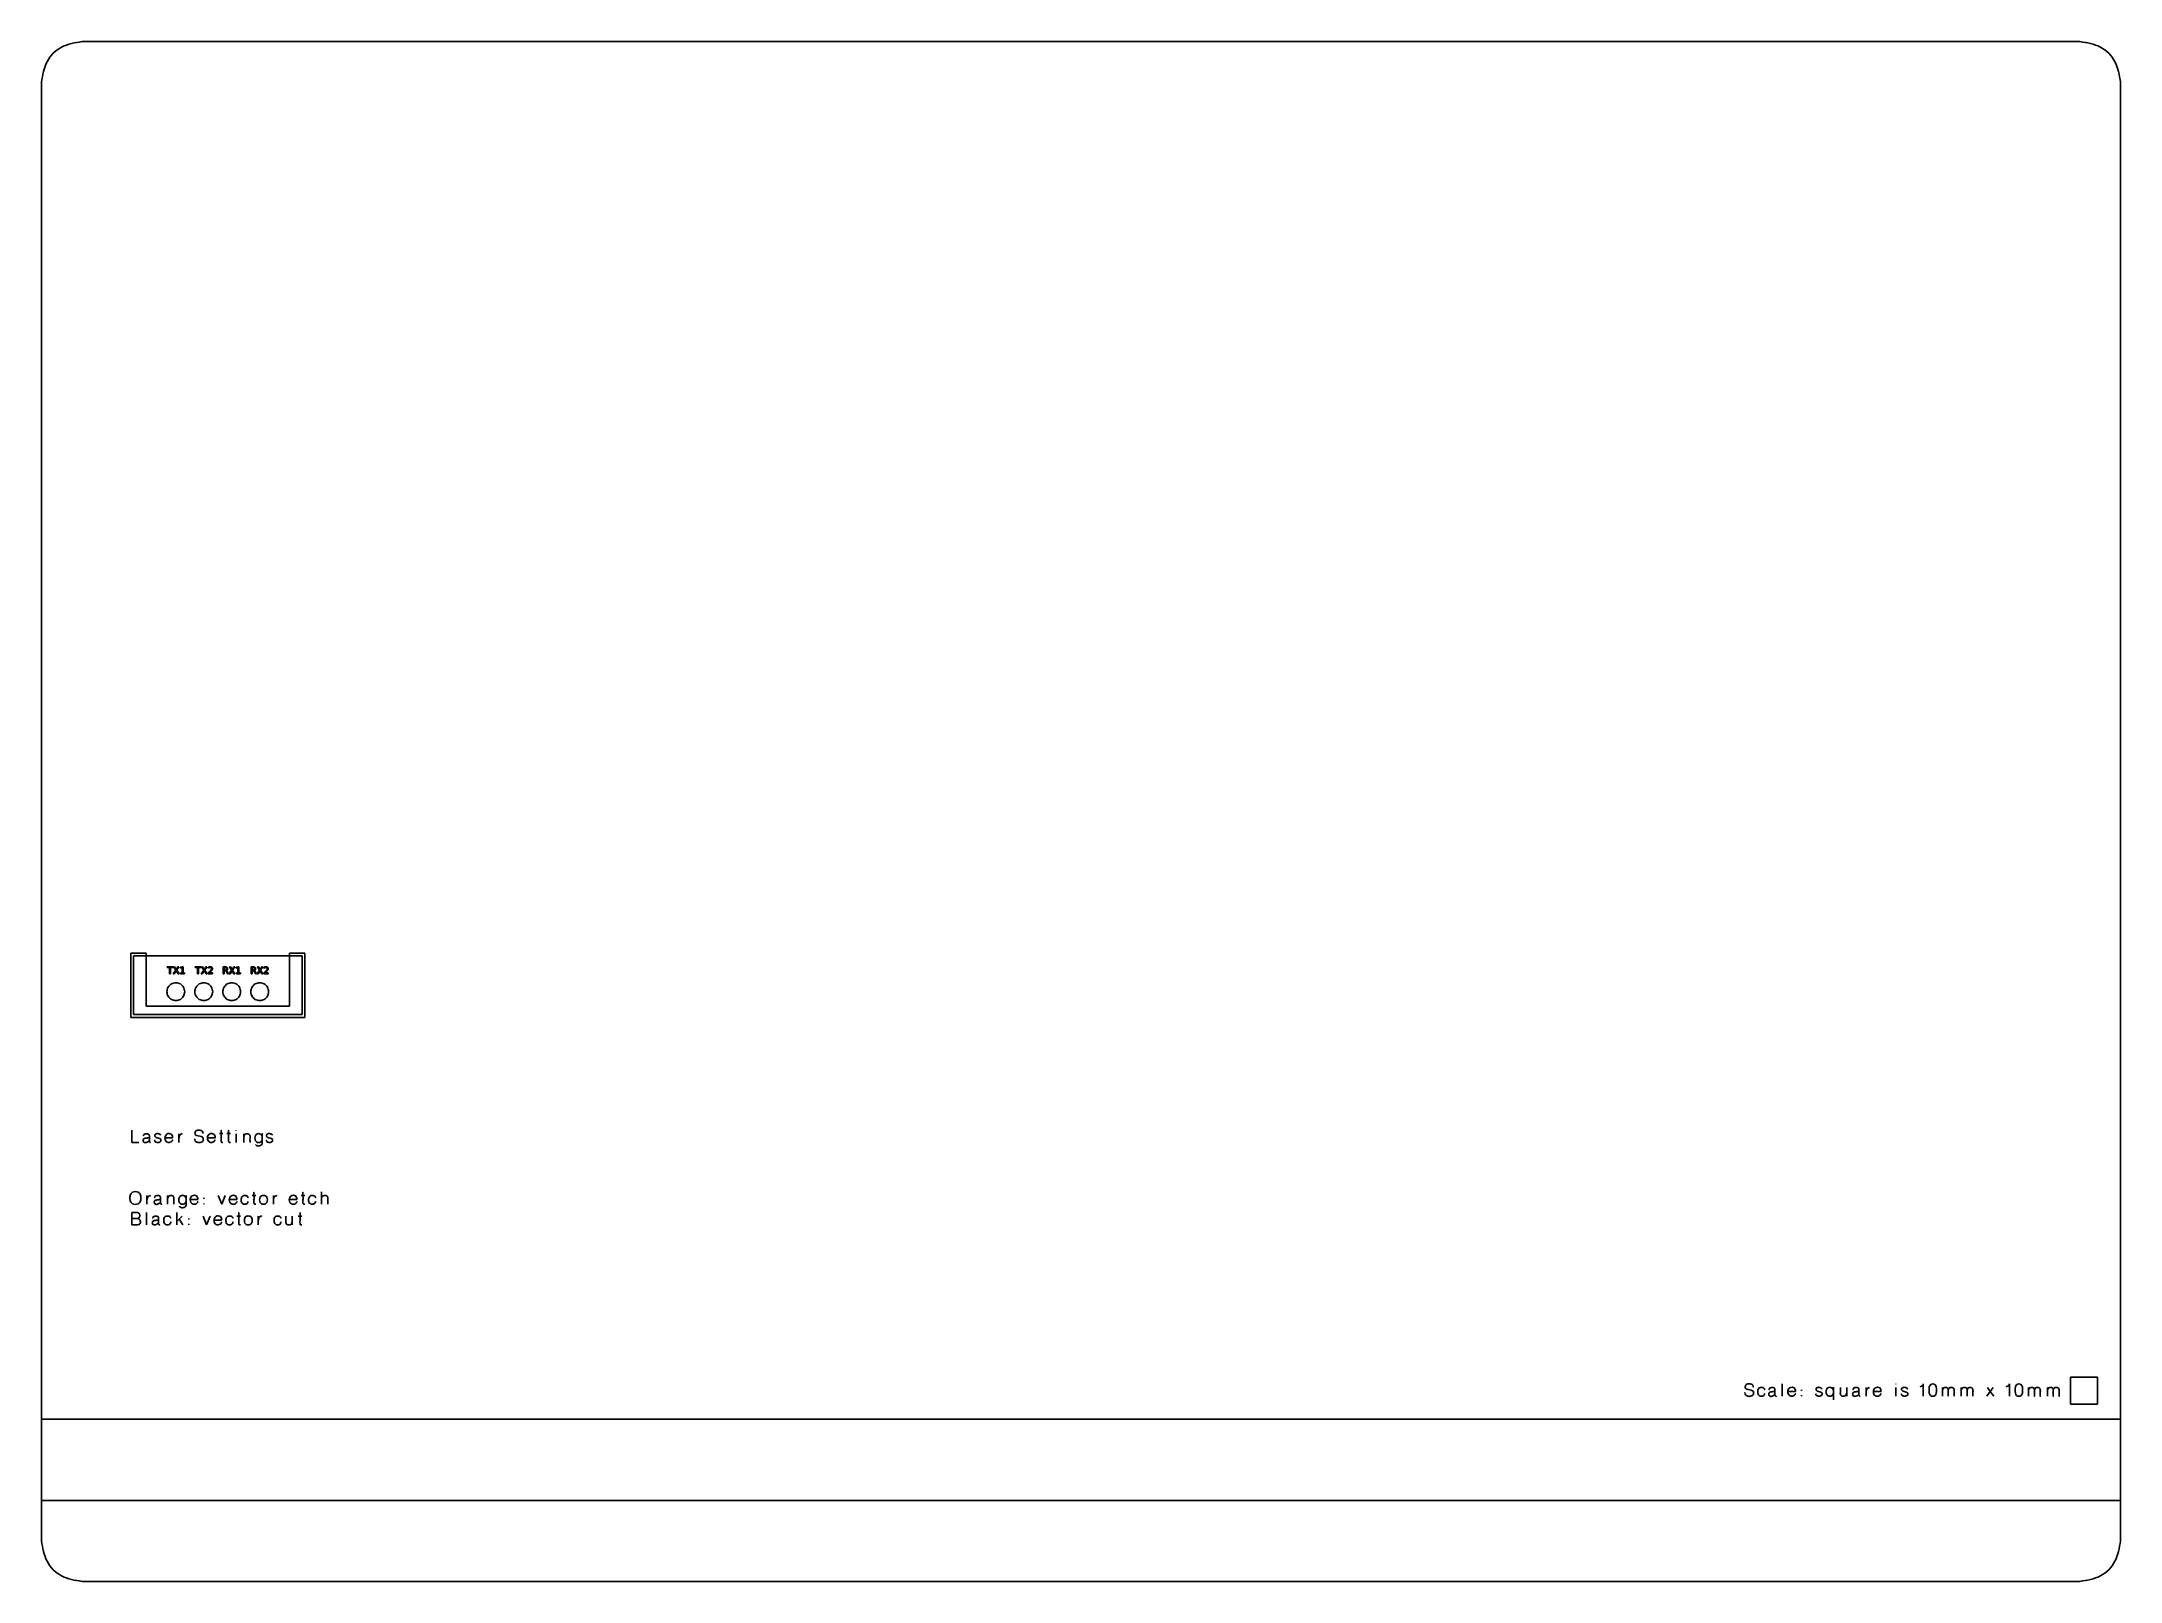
# Model space of a CAD drawing. Extents: x 12 to 756, y 12 to 563.
import ezdxf

# ---------------------------------------------------------------- set-up
doc = ezdxf.new("R2010")
doc.units = 0
doc.layers.get('0').update_dxf_attribs({"linetype": 'CONTINUOUS'})

msp = doc.modelspace()

# ---------------------------------------------------------------- linework, layer by layer
at = {"color": 7}
for p, q in [((26.518555, 562.605082), (741.299958, 562.605082)), ((12.029637, 26.51886), (12.029637, 548.116164)), ((755.788876, 548.116164), (755.788876, 26.51886)), ((44.918607, 235.706892), (105.218608, 235.706892)), ((44.918607, 214.706892), (44.918607, 235.706892)), ((56.946552, 231.767081), (59.035106, 231.767081)), ((56.946552, 231.485962), (56.946552, 231.767081)), ((57.822984, 231.485962), (56.946552, 231.485962)), ((57.822984, 229.29819), (57.822984, 231.485962)), ((59.035106, 231.485962), (58.158674, 231.485962)), ((58.158674, 231.485962), (58.158674, 229.29819)), ((59.035106, 231.767081), (59.035106, 231.485962)), ((59.127709, 229.29819), (60.009103, 230.616145)), ((59.240158, 231.767081), (59.599, 231.767081)), ((60.009103, 230.616145), (59.240158, 231.767081)), ((59.599, 231.767081), (60.212501, 230.849308)), ((60.212501, 230.849308), (60.829311, 231.767081)), ((61.188154, 231.767081), (60.394404, 230.581417)), ((60.394404, 230.581417), (61.241071, 229.29819)), ((60.829311, 231.767081), (61.188154, 231.767081)), ((61.720626, 231.64802), (62.310978, 231.767081)), ((61.720626, 231.343748), (61.720626, 231.64802)), ((62.314286, 231.462811), (61.720626, 231.343748)), ((62.310978, 231.767081), (62.645016, 231.767081)), ((62.314286, 229.579308), (62.314286, 231.462811)), ((62.645016, 231.767081), (62.645016, 229.579308)), ((66.959762, 231.767081), (69.048317, 231.767081)), ((66.959762, 231.485962), (66.959762, 231.767081)), ((67.836195, 231.485962), (66.959762, 231.485962)), ((67.836195, 229.29819), (67.836195, 231.485962)), ((69.048317, 231.485962), (68.171884, 231.485962)), ((68.171884, 231.485962), (68.171884, 229.29819)), ((69.048317, 231.767081), (69.048317, 231.485962)), ((69.140919, 229.29819), (70.022314, 230.616145)), ((69.253368, 231.767081), (69.612208, 231.767081)), ((70.022314, 230.616145), (69.253368, 231.767081)), ((69.612208, 231.767081), (70.225711, 230.849308)), ((70.225711, 230.849308), (70.842522, 231.767081)), ((71.201362, 231.767081), (70.407612, 230.581417)), ((70.407612, 230.581417), (71.254279, 229.29819)), ((70.842522, 231.767081), (71.201362, 231.767081)), ((71.626349, 231.310677), (71.626349, 231.64802)), ((76.975451, 229.29819), (76.975451, 231.767081)), ((76.975451, 231.767081), (77.729515, 231.767081)), ((77.309489, 231.492577), (77.309489, 230.616145)), ((77.729515, 231.492577), (77.309489, 231.492577)), ((77.309489, 230.616145), (77.729515, 230.616145)), ((79.098733, 229.29819), (79.980127, 230.616145)), ((79.211181, 231.767081), (79.570021, 231.767081)), ((79.980127, 230.616145), (79.211181, 231.767081)), ((79.570021, 231.767081), (80.183524, 230.849308)), ((80.183524, 230.849308), (80.800335, 231.767081)), ((81.159175, 231.767081), (80.365425, 230.581417)), ((80.365425, 230.581417), (81.212092, 229.29819)), ((80.800335, 231.767081), (81.159175, 231.767081)), ((81.691649, 231.64802), (82.282002, 231.767081)), ((81.691649, 231.343748), (81.691649, 231.64802)), ((82.285309, 231.462811), (81.691649, 231.343748)), ((82.282002, 231.767081), (82.616037, 231.767081)), ((82.285309, 229.579308), (82.285309, 231.462811)), ((82.616037, 231.767081), (82.616037, 229.579308)), ((86.988658, 229.29819), (86.988658, 231.767081)), ((86.988658, 231.767081), (87.742722, 231.767081)), ((87.322697, 231.492577), (87.322697, 230.616145)), ((87.742722, 231.492577), (87.322697, 231.492577)), ((87.322697, 230.616145), (87.742722, 230.616145)), ((89.11194, 229.29819), (89.993335, 230.616145)), ((89.224389, 231.767081), (89.583229, 231.767081)), ((89.993335, 230.616145), (89.224389, 231.767081)), ((89.583229, 231.767081), (90.196732, 230.849308)), ((90.196732, 230.849308), (90.813543, 231.767081)), ((91.172383, 231.767081), (90.378633, 230.581417)), ((90.378633, 230.581417), (91.225299, 229.29819)), ((90.813543, 231.767081), (91.172383, 231.767081)), ((91.59737, 231.310677), (91.59737, 231.64802)), ((105.218608, 235.706892), (105.218608, 214.706892)), ((58.158674, 229.29819), (57.822984, 229.29819)), ((59.488205, 229.29819), (59.127709, 229.29819)), ((60.187696, 230.348254), (59.488205, 229.29819)), ((60.882228, 229.29819), (60.187696, 230.348254)), ((61.241071, 229.29819), (60.882228, 229.29819)), ((61.768584, 229.579308), (62.314286, 229.579308)), ((61.768584, 229.29819), (61.768584, 229.579308)), ((63.190718, 229.29819), (61.768584, 229.29819)), ((62.645016, 229.579308), (63.190718, 229.579308)), ((63.190718, 229.579308), (63.190718, 229.29819)), ((68.171884, 229.29819), (67.836195, 229.29819)), ((69.501416, 229.29819), (69.140919, 229.29819)), ((70.200907, 230.348254), (69.501416, 229.29819)), ((70.895439, 229.29819), (70.200907, 230.348254)), ((71.254279, 229.29819), (70.895439, 229.29819)), ((71.609814, 229.29819), (71.609814, 229.579308)), ((73.177471, 229.29819), (71.609814, 229.29819)), ((72.01165, 229.579308), (73.177471, 229.579308)), ((73.177471, 229.579308), (73.177471, 229.29819)), ((77.309489, 229.29819), (76.975451, 229.29819)), ((77.67329, 230.341638), (77.309489, 230.341638)), ((77.309489, 230.341638), (77.309489, 229.29819)), ((78.5398, 229.29819), (78.223954, 229.931536)), ((78.898643, 229.29819), (78.5398, 229.29819)), ((78.559646, 229.972876), (78.898643, 229.29819)), ((79.459229, 229.29819), (79.098733, 229.29819)), ((80.15872, 230.348254), (79.459229, 229.29819)), ((80.853252, 229.29819), (80.15872, 230.348254)), ((81.212092, 229.29819), (80.853252, 229.29819)), ((81.739605, 229.579308), (82.285309, 229.579308)), ((81.739605, 229.29819), (81.739605, 229.579308)), ((83.161742, 229.29819), (81.739605, 229.29819)), ((82.616037, 229.579308), (83.161742, 229.579308)), ((83.161742, 229.579308), (83.161742, 229.29819)), ((87.322697, 229.29819), (86.988658, 229.29819)), ((87.686498, 230.341638), (87.322697, 230.341638)), ((87.322697, 230.341638), (87.322697, 229.29819)), ((88.553008, 229.29819), (88.237162, 229.931536)), ((88.911851, 229.29819), (88.553008, 229.29819)), ((88.572854, 229.972876), (88.911851, 229.29819)), ((89.472437, 229.29819), (89.11194, 229.29819)), ((90.171928, 230.348254), (89.472437, 229.29819)), ((90.86646, 229.29819), (90.171928, 230.348254)), ((91.225299, 229.29819), (90.86646, 229.29819)), ((91.580835, 229.29819), (91.580835, 229.579308)), ((93.148491, 229.29819), (91.580835, 229.29819)), ((91.982671, 229.579308), (93.148491, 229.579308)), ((93.148491, 229.579308), (93.148491, 229.29819)), ((63.250338, 222.893643), (63.250338, 222.893643)), ((73.250318, 222.893643), (73.250318, 222.893643)), ((83.250298, 222.893643), (83.250298, 222.893643)), ((93.250278, 222.893643), (93.250278, 222.893643)), ((105.218608, 214.706892), (44.918607, 214.706892)), ((44.299513, 168.944713), (44.299513, 173.368039)), ((44.299513, 173.368039), (44.299513, 168.944713)), ((50.592922, 169.34338), (50.592922, 171.362031)), ((50.592922, 171.362031), (50.592922, 169.34338)), ((54.616562, 171.527639), (54.616562, 171.527639)), ((61.123627, 168.944713), (61.123627, 172.091914)), ((61.123627, 172.091914), (61.123627, 168.944713)), ((69.091511, 171.097928), (67.588099, 171.42302)), ((67.588099, 171.42302), (69.091511, 171.097928)), ((75.647643, 172.122592), (76.929906, 172.122592)), ((76.929906, 172.122592), (75.647643, 172.122592)), ((75.647643, 172.122592), (75.647643, 172.122592)), ((78.309625, 172.122592), (79.591888, 172.122592)), ((79.591888, 172.122592), (78.309625, 172.122592)), ((78.309625, 172.122592), (78.309625, 172.122592)), ((81.640508, 173.263786), (81.640508, 173.374191)), ((81.640508, 173.374191), (81.640508, 173.263786)), ((81.640508, 173.263786), (81.640508, 173.263786)), ((81.640508, 168.950499), (81.640508, 172.0977)), ((84.345083, 168.944713), (84.345083, 172.091914)), ((84.345083, 172.091914), (84.345083, 168.944713)), ((89.669386, 172.122592), (89.669386, 172.122592)), ((89.669386, 172.122592), (89.669386, 172.122592)), ((94.551729, 171.527639), (94.551729, 171.527639)), ((46.882439, 168.944713), (44.299513, 168.944713)), ((44.299513, 168.944713), (46.882439, 168.944713)), ((46.882439, 168.944713), (46.882439, 168.944713)), ((50.592922, 169.7482), (50.592922, 169.7482)), ((51.028408, 168.944713), (51.028408, 168.944713)), ((53.070557, 170.772864), (54.230146, 170.429372)), ((54.230146, 170.429372), (53.070557, 170.772864)), ((58.928483, 170.625657), (56.186081, 170.625657)), ((56.186081, 170.625657), (58.928483, 170.625657)), ((58.928483, 170.625657), (58.928483, 170.625657)), ((61.123627, 170.551715), (61.123627, 170.551715)), ((61.123627, 168.944713), (61.123627, 168.944713)), ((66.802996, 170.281826), (66.802996, 170.281826)), ((71.390928, 170.625657), (74.133668, 170.625657)), ((74.133668, 170.625657), (71.390928, 170.625657)), ((71.390928, 170.625657), (71.390928, 170.625657)), ((76.91764, 168.975024), (76.91764, 168.975024)), ((79.57962, 168.975024), (79.57962, 168.975024)), ((81.640508, 168.950499), (81.640508, 168.950499)), ((84.345083, 168.944713), (84.345083, 168.944713)), ((86.602928, 168.944713), (86.602928, 168.944713)), ((88.558864, 168.306468), (88.558864, 168.306468)), ((93.005382, 170.772864), (94.164971, 170.429372)), ((94.164971, 170.429372), (93.005382, 170.772864)), ((46.011126, 143.927124), (44.299513, 143.927124)), ((44.299513, 143.927124), (44.299513, 139.503432)), ((44.299513, 139.503432), (44.299513, 143.927124)), ((44.299513, 143.927124), (46.011126, 143.927124)), ((44.299513, 141.779357), (45.998858, 141.779357)), ((45.998858, 141.779357), (44.299513, 141.779357)), ((44.299513, 141.779357), (44.299513, 141.779357)), ((49.605074, 139.503094), (49.605074, 143.926786)), ((49.605074, 143.926786), (49.605074, 139.503094)), ((53.880532, 139.901789), (53.880532, 141.920412)), ((53.880532, 141.920412), (53.880532, 139.901789)), ((60.369196, 140.742416), (60.369196, 143.927124)), ((60.369196, 143.927124), (60.369196, 139.503094)), ((62.344895, 142.650662), (60.369196, 140.742416)), ((60.369196, 140.742416), (61.215973, 141.56467)), ((61.215973, 141.56467), (62.344895, 142.650662)), ((61.215973, 141.56467), (62.553438, 139.503094)), ((62.553438, 139.503094), (61.215973, 141.56467)), ((64.674981, 141.441988), (64.674981, 141.779357)), ((64.674981, 141.779357), (64.674981, 141.441988)), ((64.674981, 141.441988), (64.674981, 141.441988)), ((71.029728, 139.503432), (69.784265, 142.650662)), ((69.784265, 142.650662), (71.029728, 139.503432)), ((72.287455, 142.650662), (71.029728, 139.503432)), ((71.029728, 139.503432), (72.287455, 142.650662)), ((72.287455, 142.650662), (72.287455, 142.650662)), ((81.928448, 142.680972), (83.21071, 142.680972)), ((83.21071, 142.680972), (81.928448, 142.680972)), ((81.928448, 142.680972), (81.928448, 142.680972)), ((89.516046, 139.503094), (89.516046, 142.650323)), ((89.516046, 142.650323), (89.516046, 139.503094)), ((99.445998, 142.663249), (99.445998, 142.663249)), ((101.709979, 142.663249), (101.709979, 139.509218)), ((101.709979, 139.509218), (101.709979, 142.663249)), ((101.709979, 142.663249), (101.709979, 142.663249)), ((103.849921, 142.680972), (105.132183, 142.680972)), ((105.132183, 142.680972), (103.849921, 142.680972)), ((103.849921, 142.680972), (103.849921, 142.680972)), ((44.299513, 139.503432), (46.183209, 139.503432)), ((46.183209, 139.503432), (44.299513, 139.503432)), ((49.605074, 139.503094), (49.605074, 139.503094)), ((52.561467, 139.46663), (52.561467, 139.46663)), ((53.880532, 139.901789), (53.880532, 139.901789)), ((57.173932, 139.503094), (57.173932, 139.503094)), ((60.369196, 139.503094), (60.369196, 140.742416)), ((60.369196, 139.503094), (60.369196, 139.503094)), ((64.674981, 139.503094), (64.674981, 139.840434)), ((64.674981, 139.840434), (64.674981, 139.503094)), ((64.674981, 139.503094), (64.674981, 139.503094)), ((73.733962, 141.184376), (76.476702, 141.184376)), ((76.476702, 141.184376), (73.733962, 141.184376)), ((73.733962, 141.184376), (73.733962, 141.184376)), ((79.395952, 139.503094), (79.395952, 139.503094)), ((83.198442, 139.533771), (83.198442, 139.533771)), ((84.590427, 141.110434), (84.590427, 141.110434)), ((84.590427, 141.110434), (84.590427, 141.110434)), ((89.516046, 141.110434), (89.516046, 141.110434)), ((89.516046, 139.503094), (89.516046, 139.503094)), ((96.600351, 139.503094), (96.600351, 139.503094)), ((105.119918, 139.533771), (105.119918, 139.533771)), ((12.029637, 69.985614), (755.788535, 69.985614)), ((12.029637, 41.008119), (12.029637, 69.985614)), ((755.788535, 69.985614), (755.788535, 41.008119)), ((755.788535, 41.008119), (12.029637, 41.008119)), ((755.788876, 26.51886), (755.788535, 26.51886)), ((741.299617, 12.029942), (26.518555, 12.029942))]:
    msp.add_line(p, q, dxfattribs=at)
at = {"color": 1}
for p, q in [((43.918333, 236.706382), (43.918333, 213.705271)), ((49.406943, 236.706382), (43.918333, 236.706382)), ((49.406943, 217.682657), (49.406943, 236.706382)), ((106.218886, 236.706382), (100.706942, 236.706382)), ((100.706942, 236.706382), (100.706942, 217.682826)), ((106.218886, 217.682826), (106.218886, 236.706382)), ((100.706942, 217.682826), (49.406943, 217.682657)), ((106.218886, 213.705271), (106.218886, 217.682826)), ((43.918333, 213.705271), (48.918958, 213.705271)), ((48.918958, 213.705271), (101.218261, 213.705271)), ((101.218261, 213.705271), (106.218886, 213.705271)), ((43.636743, 149.108978), (43.636743, 149.108978)), ((43.636743, 149.108978), (43.636743, 149.108978)), ((49.73388, 146.863421), (49.73388, 150.010961)), ((49.73388, 150.010961), (49.73388, 146.863421)), ((54.579763, 147.262427), (54.579763, 149.281078)), ((54.579763, 149.281078), (54.579763, 147.262427)), ((57.130656, 146.863421), (57.130656, 150.010961)), ((57.130656, 150.010961), (57.130656, 146.863421)), ((62.454959, 150.041638), (62.454959, 150.041638)), ((62.454959, 150.041638), (62.454959, 150.041638)), ((70.127749, 148.802316), (70.127749, 149.139656)), ((70.127749, 149.139656), (70.127749, 148.802316)), ((70.127749, 148.802316), (70.127749, 148.802316)), ((76.482154, 146.863421), (75.236694, 150.010961)), ((75.236694, 150.010961), (76.482154, 146.863421)), ((76.482154, 146.863421), (77.739881, 150.010961)), ((77.739881, 150.010961), (76.482154, 146.863421)), ((87.381215, 150.041638), (88.663478, 150.041638)), ((88.663478, 150.041638), (87.381215, 150.041638)), ((87.381215, 150.041638), (87.381215, 150.041638)), ((94.968475, 146.863421), (94.968475, 150.010961)), ((94.968475, 150.010961), (94.968475, 146.863421)), ((104.910692, 150.041638), (106.192955, 150.041638)), ((106.192955, 150.041638), (104.910692, 150.041638)), ((104.910692, 150.041638), (104.910692, 150.041638)), ((112.173213, 146.863421), (112.173213, 151.287113)), ((112.173213, 151.287113), (112.173213, 146.863421)), ((49.73388, 148.4711), (49.73388, 148.4711)), ((49.73388, 146.863421), (49.73388, 146.863421)), ((53.260698, 146.826619), (53.260698, 146.826619)), ((54.579763, 147.262427), (54.579763, 147.262427)), ((57.130656, 146.863421), (57.130656, 146.863421)), ((59.388502, 146.863421), (59.388502, 146.863421)), ((61.344437, 146.225514), (61.344437, 146.225514)), ((67.951003, 148.544365), (65.208263, 148.544365)), ((65.208263, 148.544365), (67.951003, 148.544365)), ((67.951003, 148.544365), (67.951003, 148.544365)), ((70.127749, 146.863421), (70.127749, 147.200761)), ((70.127749, 147.200761), (70.127749, 146.863421)), ((70.127749, 146.863421), (70.127749, 146.863421)), ((76.482154, 146.863421), (76.482154, 146.863421)), ((79.18673, 148.544365), (81.92947, 148.544365)), ((81.92947, 148.544365), (79.18673, 148.544365)), ((79.18673, 148.544365), (79.18673, 148.544365)), ((85.940502, 147.863532), (85.940502, 147.863532)), ((88.65121, 146.89407), (88.65121, 146.89407)), ((90.043195, 148.4711), (90.043195, 148.4711)), ((90.043195, 148.4711), (90.043195, 148.4711)), ((94.968475, 148.4711), (94.968475, 148.4711)), ((94.968475, 146.863421), (94.968475, 146.863421)), ((100.653977, 148.544365), (103.396717, 148.544365)), ((103.396717, 148.544365), (100.653977, 148.544365)), ((100.653977, 148.544365), (100.653977, 148.544365)), ((106.181028, 146.89407), (106.181028, 146.89407)), ((108.977608, 146.863421), (108.977608, 146.863421)), ((112.173213, 146.863421), (112.173213, 146.863421)), ((114.46786, 146.863421), (114.46786, 146.863421)), ((634.748141, 78.227805), (634.748141, 82.651151)), ((634.748141, 82.651151), (634.748141, 78.227805)), ((675.401619, 82.54722), (675.401619, 82.657625)), ((675.401619, 82.657625), (675.401619, 82.54722)), ((675.401619, 82.54722), (675.401619, 82.54722)), ((685.252175, 78.227805), (685.252175, 82.651151)), ((685.252175, 82.651151), (685.252175, 78.227805)), ((716.067364, 78.227805), (716.067364, 82.651151)), ((716.067364, 82.651151), (716.067364, 78.227805)), ((737.942475, 85.102079), (747.601868, 85.102079)), ((737.942475, 75.442686), (737.942475, 85.102079)), ((747.601868, 85.102079), (747.601868, 75.442686)), ((621.44437, 79.56527), (621.44437, 79.56527)), ((623.732883, 80.38172), (622.229811, 80.7068)), ((622.229811, 80.7068), (623.732883, 80.38172)), ((628.523562, 79.227922), (628.523562, 79.227922)), ((630.878182, 78.191004), (630.878182, 78.191004)), ((632.197246, 78.626489), (632.197246, 80.645124)), ((632.197246, 80.645124), (632.197246, 78.626489)), ((632.197246, 78.626489), (632.197246, 78.626489)), ((634.748141, 78.227805), (634.748141, 78.227805)), ((636.797103, 79.909092), (639.539502, 79.909092)), ((639.539502, 79.909092), (636.797103, 79.909092)), ((636.797103, 79.909092), (636.797103, 79.909092)), ((641.716588, 80.166362), (641.716588, 80.50371)), ((641.716588, 80.50371), (641.716588, 80.166362)), ((641.716588, 80.166362), (641.716588, 80.166362)), ((641.716588, 78.227805), (641.716588, 78.565153)), ((641.716588, 78.565153), (641.716588, 78.227805)), ((641.716588, 78.227805), (641.716588, 78.227805)), ((647.414358, 80.055958), (648.573949, 79.712476)), ((648.573949, 79.712476), (647.414358, 80.055958)), ((648.960025, 80.810731), (648.960025, 80.810731)), ((650.517958, 79.816747), (650.517958, 79.816747)), ((650.517958, 79.816747), (650.517958, 79.816747)), ((653.131552, 81.424431), (653.131552, 76.988478)), ((653.131552, 76.988478), (653.131552, 81.424431)), ((653.131552, 81.424431), (653.131552, 81.424431)), ((655.584309, 81.387289), (655.584309, 81.387289)), ((657.847947, 81.387289), (657.847947, 78.233598)), ((657.847947, 78.233598), (657.847947, 81.387289)), ((657.847947, 81.387289), (657.847947, 81.387289)), ((662.22086, 79.031306), (662.22086, 79.031306)), ((662.221201, 78.626489), (662.221201, 80.645124)), ((662.221201, 80.645124), (662.221201, 78.626489)), ((662.657027, 78.227805), (662.657027, 78.227805)), ((664.790497, 81.375022), (664.790497, 78.227805)), ((664.790497, 78.227805), (664.790497, 81.375022)), ((664.790497, 81.375022), (664.790497, 81.375022)), ((665.993363, 81.375022), (665.993363, 81.375022)), ((667.409542, 79.909092), (670.151941, 79.909092)), ((670.151941, 79.909092), (667.409542, 79.909092)), ((667.409542, 79.909092), (667.409542, 79.909092)), ((675.401619, 78.233939), (675.401619, 81.381496)), ((675.401619, 78.233939), (675.401619, 78.233939)), ((678.033272, 80.055958), (679.192863, 79.712476)), ((679.192863, 79.712476), (678.033272, 80.055958)), ((678.615964, 81.424431), (678.615964, 81.424431)), ((685.252175, 78.227805), (685.252175, 78.227805)), ((687.312722, 80.436581), (687.312722, 80.436581)), ((687.312722, 80.436581), (687.312722, 80.436581)), ((692.103061, 78.227805), (692.103061, 81.375022)), ((692.103061, 81.375022), (692.103061, 78.227805)), ((692.103061, 78.227805), (692.103061, 78.227805)), ((694.195299, 78.227805), (694.195299, 78.227805)), ((696.305938, 78.227805), (696.305938, 78.227805)), ((698.83741, 78.227805), (698.83741, 81.375022)), ((698.83741, 81.375022), (698.83741, 78.227805)), ((698.83741, 78.227805), (698.83741, 78.227805)), ((700.929988, 78.227805), (700.929988, 78.227805)), ((703.040286, 78.227805), (703.040286, 78.227805)), ((707.976469, 78.227805), (709.24033, 79.982355)), ((709.24033, 79.982355), (707.976469, 78.227805)), ((707.976469, 78.227805), (707.976469, 78.227805)), ((709.24033, 79.982355), (708.23442, 81.375022)), ((708.23442, 81.375022), (709.24033, 79.982355)), ((709.24033, 79.982355), (710.253055, 81.375022)), ((710.253055, 81.375022), (709.24033, 79.982355)), ((709.24033, 79.982355), (710.510666, 78.227805)), ((710.510666, 78.227805), (709.24033, 79.982355)), ((716.067364, 78.227805), (716.067364, 78.227805)), ((718.127571, 80.436581), (718.127571, 80.436581)), ((718.127571, 80.436581), (718.127571, 80.436581)), ((722.91791, 81.375022), (722.91791, 78.227805)), ((722.91791, 78.227805), (722.91791, 81.375022)), ((722.91791, 81.375022), (722.91791, 81.375022)), ((725.010488, 80.559253), (725.010488, 80.559253)), ((727.120786, 80.559253), (727.120786, 80.559253)), ((729.652599, 81.375022), (729.652599, 78.227805)), ((729.652599, 78.227805), (729.652599, 81.375022)), ((729.652599, 81.375022), (729.652599, 81.375022)), ((731.745178, 80.559253), (731.745178, 80.559253)), ((733.855475, 80.559253), (733.855475, 80.559253)), ((747.601868, 75.442686), (737.942475, 75.442686))]:
    msp.add_line(p, q, dxfattribs=at)
at = {"color": 7}
for points, knots in [([(12.029637, 548.116164), (12.428164, 550.654989), (13.213398, 555.657349), (18.977371, 561.421321), (23.979731, 562.206556), (26.518555, 562.605082)], [0, 0, 0, 0, 7.575645, 14.926632, 22.502276, 22.502276, 22.502276, 22.502276]), ([(741.299958, 562.605082), (743.838783, 562.206556), (748.841142, 561.421321), (754.605115, 555.657349), (755.39035, 550.654989), (755.788876, 548.116164)], [0, 0, 0, 0, 7.575645, 14.926632, 22.502276, 22.502276, 22.502276, 22.502276]), ([(71.609814, 229.579308), (71.657113, 229.628042), (71.761602, 229.7357), (71.934232, 229.911443), (72.123945, 230.103237), (72.3022, 230.283899), (72.440434, 230.426272), (72.547423, 230.540898), (72.633197, 230.642075), (72.708692, 230.743191), (72.764003, 230.834602), (72.801329, 230.920066), (72.823577, 231.003174), (72.831973, 231.099964), (72.819428, 231.207886), (72.771565, 231.319873), (72.692289, 231.41113), (72.590065, 231.48135), (72.466048, 231.52291), (72.341449, 231.533538), (72.222063, 231.526236), (72.110751, 231.507673), (71.995575, 231.477077), (71.876331, 231.433563), (71.751964, 231.378377), (71.669238, 231.333792), (71.626349, 231.310677)], [0, 0, 0, 0, 0.203738, 0.450082, 0.739036, 1.013051, 1.211474, 1.334348, 1.483382, 1.609176, 1.712566, 1.803181, 1.888079, 1.969425, 2.093492, 2.210021, 2.32916, 2.451318, 2.577874, 2.716913, 2.823838, 2.936117, 3.054886, 3.180831, 3.316552, 3.462672, 3.462672, 3.462672, 3.462672]), ([(71.626349, 231.64802), (71.670044, 231.66499), (71.754801, 231.697908), (71.88068, 231.738665), (72.000453, 231.770965), (72.114064, 231.794195), (72.221285, 231.80845), (72.370484, 231.815019), (72.555605, 231.799862), (72.766219, 231.736826), (72.939307, 231.629014), (73.070811, 231.484325), (73.149653, 231.304704), (73.168231, 231.14092), (73.160121, 231.007774), (73.140652, 230.910393), (73.10739, 230.814307), (73.057018, 230.715021), (72.98637, 230.608702), (72.918027, 230.515419), (72.839151, 230.430992), (72.751465, 230.338458), (72.623875, 230.205552), (72.455411, 230.033051), (72.247119, 229.819663), (72.094605, 229.663984), (72.01165, 229.579308)], [0, 0, 0, 0, 0.140599, 0.272731, 0.396721, 0.512571, 0.620391, 0.720818, 0.960259, 1.173998, 1.374137, 1.564656, 1.7517, 1.952844, 2.052822, 2.151195, 2.249742, 2.356974, 2.484186, 2.632466, 2.703093, 2.830594, 3.014989, 3.255759, 3.553951, 3.909569, 3.909569, 3.909569, 3.909569]), ([(77.729515, 231.767081), (77.816022, 231.764027), (77.975541, 231.758397), (78.192924, 231.700609), (78.365543, 231.600795), (78.488216, 231.454217), (78.557445, 231.266678), (78.574418, 231.080051), (78.562774, 230.913026), (78.526631, 230.780799), (78.465024, 230.667053), (78.380449, 230.572607), (78.272572, 230.499068), (78.189374, 230.470536), (78.146233, 230.455741)], [0, 0, 0, 0, 0.259083, 0.477751, 0.66792, 0.84803, 1.03914, 1.258463, 1.405586, 1.539603, 1.666387, 1.790122, 1.916711, 2.053052, 2.053052, 2.053052, 2.053052]), ([(77.729515, 230.616145), (77.779024, 230.61808), (77.870872, 230.621669), (77.996573, 230.658319), (78.096947, 230.721586), (78.168787, 230.812466), (78.210113, 230.92748), (78.221184, 231.055902), (78.210161, 231.183919), (78.169029, 231.298184), (78.096267, 231.387171), (77.996655, 231.450467), (77.870846, 231.487027), (77.779015, 231.490633), (77.729515, 231.492577)], [0, 0, 0, 0, 0.148237, 0.275004, 0.388042, 0.498661, 0.615884, 0.74944, 0.882631, 0.998823, 1.108013, 1.221049, 1.347815, 1.496053, 1.496053, 1.496053, 1.496053]), ([(87.742722, 231.767081), (87.829229, 231.764027), (87.988749, 231.758397), (88.206132, 231.700609), (88.378751, 231.600795), (88.501424, 231.454217), (88.570653, 231.266678), (88.587626, 231.080051), (88.575982, 230.913026), (88.539838, 230.780799), (88.478231, 230.667053), (88.393657, 230.572607), (88.28578, 230.499068), (88.202582, 230.470536), (88.15944, 230.455741)], [0, 0, 0, 0, 0.259083, 0.477751, 0.66792, 0.84803, 1.03914, 1.258463, 1.405586, 1.539603, 1.666387, 1.790122, 1.916711, 2.053052, 2.053052, 2.053052, 2.053052]), ([(87.742722, 230.616145), (87.792232, 230.61808), (87.88408, 230.621669), (88.009781, 230.658319), (88.110155, 230.721586), (88.181995, 230.812466), (88.223321, 230.92748), (88.234391, 231.055902), (88.223368, 231.183919), (88.182237, 231.298184), (88.109475, 231.387171), (88.009863, 231.450467), (87.884054, 231.487027), (87.792223, 231.490633), (87.742722, 231.492577)], [0, 0, 0, 0, 0.148237, 0.275004, 0.388042, 0.498661, 0.615884, 0.74944, 0.882631, 0.998823, 1.108013, 1.221049, 1.347815, 1.496053, 1.496053, 1.496053, 1.496053]), ([(91.580835, 229.579308), (91.628134, 229.628042), (91.732623, 229.7357), (91.905253, 229.911443), (92.094966, 230.103237), (92.273221, 230.283899), (92.411455, 230.426272), (92.518444, 230.540898), (92.604217, 230.642075), (92.679713, 230.743191), (92.735024, 230.834602), (92.77235, 230.920066), (92.794598, 231.003174), (92.802994, 231.099964), (92.790449, 231.207886), (92.742586, 231.319873), (92.66331, 231.41113), (92.561086, 231.48135), (92.437069, 231.52291), (92.31247, 231.533538), (92.193084, 231.526236), (92.081772, 231.507673), (91.966595, 231.477077), (91.847352, 231.433563), (91.722985, 231.378377), (91.640259, 231.333792), (91.59737, 231.310677)], [0, 0, 0, 0, 0.203738, 0.450082, 0.739036, 1.013051, 1.211474, 1.334348, 1.483382, 1.609176, 1.712566, 1.803181, 1.888079, 1.969425, 2.093492, 2.210021, 2.32916, 2.451318, 2.577874, 2.716913, 2.823838, 2.936117, 3.054886, 3.180831, 3.316552, 3.462672, 3.462672, 3.462672, 3.462672]), ([(91.59737, 231.64802), (91.641065, 231.66499), (91.725822, 231.697908), (91.851701, 231.738665), (91.971474, 231.770965), (92.085085, 231.794195), (92.192306, 231.80845), (92.341505, 231.815019), (92.526625, 231.799862), (92.737239, 231.736826), (92.910327, 231.629014), (93.041832, 231.484325), (93.120674, 231.304704), (93.139252, 231.14092), (93.131142, 231.007774), (93.111673, 230.910393), (93.078411, 230.814307), (93.028039, 230.715021), (92.957391, 230.608702), (92.889048, 230.515419), (92.810172, 230.430992), (92.722486, 230.338458), (92.594896, 230.205552), (92.426432, 230.033051), (92.21814, 229.819663), (92.065626, 229.663984), (91.982671, 229.579308)], [0, 0, 0, 0, 0.140599, 0.272731, 0.396721, 0.512571, 0.620391, 0.720818, 0.960259, 1.173998, 1.374137, 1.564656, 1.7517, 1.952844, 2.052822, 2.151195, 2.249742, 2.356974, 2.484186, 2.632466, 2.703093, 2.830594, 3.014989, 3.255759, 3.553951, 3.909569, 3.909569, 3.909569, 3.909569]), ([(63.250338, 222.893643), (63.16294, 222.332042), (62.990786, 221.225822), (61.724419, 220.007227), (60.07155, 219.555466), (58.401369, 220.007227), (57.185944, 221.225821), (56.73513, 222.893644), (57.185944, 224.561468), (58.401369, 225.780065), (60.07155, 226.231825), (61.72442, 225.780064), (62.990787, 224.561467), (63.16294, 223.455246), (63.250338, 222.893643)], [0, 0, 0, 0, 1.665732, 3.281093, 4.944831, 6.608573, 8.223934, 9.889667, 11.555403, 13.170765, 14.834507, 16.498246, 18.113607, 19.779343, 19.779343, 19.779343, 19.779343]), ([(73.250318, 222.893643), (73.16292, 222.332042), (72.990766, 221.225822), (71.724399, 220.007227), (70.07153, 219.555466), (68.401349, 220.007227), (67.185924, 221.225821), (66.73511, 222.893644), (67.185924, 224.561468), (68.401349, 225.780065), (70.07153, 226.231825), (71.7244, 225.780064), (72.990767, 224.561467), (73.16292, 223.455246), (73.250318, 222.893643)], [0, 0, 0, 0, 1.665732, 3.281093, 4.944831, 6.608573, 8.223934, 9.889667, 11.555403, 13.170765, 14.834507, 16.498246, 18.113607, 19.779343, 19.779343, 19.779343, 19.779343]), ([(83.250298, 222.893643), (83.1629, 222.332042), (82.990746, 221.225822), (81.724379, 220.007227), (80.07151, 219.555466), (78.401329, 220.007227), (77.185904, 221.225821), (76.73509, 222.893644), (77.185904, 224.561468), (78.401329, 225.780065), (80.07151, 226.231825), (81.72438, 225.780064), (82.990747, 224.561467), (83.1629, 223.455246), (83.250298, 222.893643)], [0, 0, 0, 0, 1.665732, 3.281093, 4.944831, 6.608573, 8.223934, 9.889667, 11.555403, 13.170765, 14.834507, 16.498246, 18.113607, 19.779343, 19.779343, 19.779343, 19.779343]), ([(78.223954, 229.931536), (78.198191, 229.981163), (78.151614, 230.070882), (78.072964, 230.182966), (77.991549, 230.26288), (77.89824, 230.310595), (77.791516, 230.337432), (77.714438, 230.340175), (77.67329, 230.341638)], [0, 0, 0, 0, 0.167594, 0.302992, 0.409466, 0.506038, 0.613661, 0.736912, 0.736912, 0.736912, 0.736912]), ([(78.146233, 230.455741), (78.170411, 230.445562), (78.221311, 230.424133), (78.290958, 230.369574), (78.359298, 230.297873), (78.42754, 230.207535), (78.495809, 230.097804), (78.537497, 230.016221), (78.559646, 229.972876)], [0, 0, 0, 0, 0.078409, 0.165061, 0.262777, 0.37523, 0.504008, 0.649985, 0.649985, 0.649985, 0.649985]), ([(93.250278, 222.893643), (93.16288, 222.332042), (92.990726, 221.225822), (91.724359, 220.007227), (90.07149, 219.555466), (88.401309, 220.007227), (87.185884, 221.225821), (86.73507, 222.893644), (87.185884, 224.561468), (88.401309, 225.780065), (90.07149, 226.231825), (91.72436, 225.780064), (92.990727, 224.561467), (93.16288, 223.455246), (93.250278, 222.893643)], [0, 0, 0, 0, 1.665732, 3.281093, 4.944831, 6.608573, 8.223934, 9.889667, 11.555403, 13.170765, 14.834507, 16.498246, 18.113607, 19.779343, 19.779343, 19.779343, 19.779343]), ([(88.237162, 229.931536), (88.211399, 229.981163), (88.164822, 230.070882), (88.086172, 230.182966), (88.004757, 230.26288), (87.911447, 230.310595), (87.804724, 230.337432), (87.727646, 230.340175), (87.686498, 230.341638)], [0, 0, 0, 0, 0.167594, 0.302992, 0.409466, 0.506038, 0.613661, 0.736912, 0.736912, 0.736912, 0.736912]), ([(88.15944, 230.455741), (88.183619, 230.445562), (88.234519, 230.424133), (88.304166, 230.369574), (88.372506, 230.297873), (88.440748, 230.207535), (88.509017, 230.097804), (88.550705, 230.016221), (88.572854, 229.972876)], [0, 0, 0, 0, 0.078409, 0.165061, 0.262777, 0.37523, 0.504008, 0.649985, 0.649985, 0.649985, 0.649985]), ([(50.592922, 171.362031), (50.58148, 171.468435), (50.555135, 171.713439), (50.21089, 172.065366), (49.618587, 172.14414), (49.028072, 172.041038), (48.583958, 171.840033), (48.462679, 171.125883), (48.5839, 171.840163), (49.028099, 172.041104), (49.61859, 172.144122), (50.210891, 172.065369), (50.555135, 171.713439), (50.58148, 171.468435), (50.592922, 171.362031)], [0, 0, 0, 0, 0.315078, 0.725491, 1.356805, 2.028547, 2.486779, 2.871663, 3.256692, 3.714878, 4.386607, 5.017921, 5.428335, 5.743412, 5.743412, 5.743412, 5.743412]), ([(53.653247, 172.141332), (53.439027, 172.139883), (53.077424, 172.137438), (52.602423, 171.882236), (52.487795, 171.447104), (52.587446, 171.069183), (52.831921, 170.85742), (52.999897, 170.797901), (53.070557, 170.772864)], [0, 0, 0, 0, 0.639967, 1.080267, 1.493687, 1.88561, 2.194671, 2.419072, 2.419072, 2.419072, 2.419072]), ([(53.070557, 170.772864), (52.999897, 170.797901), (52.831921, 170.857419), (52.587447, 171.069183), (52.487794, 171.447081), (52.60243, 171.882193), (53.077455, 172.137272), (53.439033, 172.139821), (53.653247, 172.141332)], [0, 0, 0, 0, 0.224401, 0.533461, 0.925384, 1.338745, 1.779011, 2.418991, 2.418991, 2.418991, 2.418991]), ([(54.616562, 171.527639), (54.598574, 171.604316), (54.550367, 171.809806), (54.190731, 172.077725), (53.857125, 172.117204), (53.653247, 172.141332)], [0, 0, 0, 0, 0.23183, 0.621294, 1.23337, 1.23337, 1.23337, 1.23337]), ([(53.653247, 172.141332), (53.857071, 172.117186), (54.190637, 172.077672), (54.550259, 171.809812), (54.598545, 171.604316), (54.616562, 171.527639)], [0, 0, 0, 0, 0.611927, 1.001447, 1.233301, 1.233301, 1.233301, 1.233301]), ([(58.928483, 170.625657), (58.911793, 170.863409), (58.878521, 171.337403), (58.478981, 172.025976), (57.664076, 172.249656), (56.837535, 172.05972), (56.261662, 171.375995), (56.128266, 170.511557), (56.287163, 169.644461), (56.905312, 169.061864), (57.658216, 168.900344), (58.34558, 169.121526), (58.716454, 169.384476), (58.978681, 170.047121), (58.716454, 169.384469), (58.345584, 169.121508), (57.658219, 168.900362), (56.9053, 169.061811), (56.287164, 169.644452), (56.128266, 170.511548), (56.261662, 171.375996), (56.837536, 172.05972), (57.664076, 172.249656), (58.478981, 172.025976), (58.878521, 171.337403), (58.911793, 170.863409), (58.928483, 170.625657)], [0, 0, 0, 0, 0.712938, 1.421345, 2.218422, 3.06532, 3.837755, 4.739175, 5.619727, 6.36953, 7.138973, 7.838024, 8.381273, 8.74133, 9.101393, 9.644647, 10.343695, 11.113129, 11.862945, 12.743515, 13.644936, 14.41737, 15.264269, 16.061345, 16.769753, 17.48269, 17.48269, 17.48269, 17.48269]), ([(61.123627, 170.551715), (61.173452, 170.797545), (61.273585, 171.291585), (61.571787, 171.85813), (62.668699, 172.19802), (61.571875, 171.858385), (61.27363, 171.291765), (61.173472, 170.797626), (61.123627, 170.551715)], [0, 0, 0, 0, 0.735639, 1.4784, 2.096429, 2.714216, 3.457038, 4.192933, 4.192933, 4.192933, 4.192933]), ([(66.802996, 170.281826), (66.841666, 169.996932), (66.914881, 169.45754), (67.632028, 168.973596), (68.41586, 168.865055), (69.179194, 168.997873), (69.735573, 169.423049), (69.940078, 169.989619), (69.85526, 170.50629), (69.567578, 170.936875), (69.254434, 171.042811), (69.091511, 171.097928)], [0, 0, 0, 0, 0.824353, 1.56075, 2.383738, 3.172742, 3.822934, 4.38533, 4.887122, 5.350714, 5.853506, 5.853506, 5.853506, 5.853506]), ([(69.091511, 171.097928), (69.25661, 171.043396), (69.571997, 170.939224), (69.858158, 170.505507), (69.939156, 169.989439), (69.735923, 169.422931), (69.179069, 168.997799), (68.41588, 168.865055), (67.632, 168.973674), (66.914944, 169.457659), (66.841686, 169.996993), (66.802996, 170.281826)], [0, 0, 0, 0, 0.507597, 0.969652, 1.471034, 2.033571, 2.683715, 3.472704, 4.295704, 5.032147, 5.856355, 5.856355, 5.856355, 5.856355]), ([(67.588099, 171.42302), (67.459338, 171.460251), (67.208663, 171.532735), (66.944136, 171.886307), (66.880332, 172.363729), (67.024524, 172.920459), (67.562769, 173.338398), (68.295579, 173.458094), (69.038421, 173.311864), (69.668626, 173.043172), (69.842504, 171.877504), (69.668859, 173.043356), (69.038451, 173.311927), (68.295574, 173.458073), (67.562865, 173.338414), (67.024252, 172.920425), (66.881377, 172.364471), (66.941242, 171.888159), (67.205259, 171.533382), (67.457252, 171.460739), (67.588099, 171.42302)], [0, 0, 0, 0, 0.392743, 0.764602, 1.24462, 1.801966, 2.406062, 3.168415, 3.967793, 4.628283, 5.276422, 5.924664, 6.585169, 7.384606, 8.146959, 8.751056, 9.308401, 9.78655, 10.155771, 10.554563, 10.554563, 10.554563, 10.554563]), ([(74.133668, 170.625657), (74.116979, 170.863409), (74.083707, 171.337403), (73.684166, 172.025976), (72.869298, 172.24965), (72.042792, 172.05974), (71.467105, 171.375939), (71.333815, 170.511551), (71.49268, 169.644496), (72.110682, 169.061902), (72.863481, 168.900345), (73.550767, 169.121531), (73.921641, 169.384475), (74.183869, 170.047121), (73.921642, 169.384469), (73.55077, 169.121509), (72.863438, 168.90037), (72.110567, 169.061791), (71.492596, 169.644511), (71.333839, 170.511551), (71.467099, 171.375939), (72.042793, 172.05974), (72.869297, 172.24965), (73.684166, 172.025976), (74.083707, 171.337403), (74.116979, 170.863409), (74.133668, 170.625657)], [0, 0, 0, 0, 0.712938, 1.421345, 2.218422, 3.065235, 3.837561, 4.738965, 5.619514, 6.369253, 7.13846, 7.837513, 8.380763, 8.74082, 9.100883, 9.644137, 10.343187, 11.112535, 11.862232, 12.742781, 13.644185, 14.416511, 15.263324, 16.060401, 16.768808, 17.481746, 17.481746, 17.481746, 17.481746]), ([(76.91764, 168.975024), (76.820724, 168.967668), (76.640784, 168.954012), (76.334969, 169.045253), (76.235604, 169.685673), (76.326133, 170.802996), (76.28597, 171.780321), (76.293611, 173.792077), (76.285958, 171.780208), (76.326211, 170.802941), (76.23549, 169.685641), (76.335043, 169.045422), (76.640777, 168.95422), (76.820723, 168.967742), (76.91764, 168.975024)], [0, 0, 0, 0, 0.295866, 0.549323, 0.850254, 2.053607, 3.851477, 4.776784, 5.702167, 7.500111, 8.703314, 9.004054, 9.257521, 9.553387, 9.553387, 9.553387, 9.553387]), ([(79.57962, 168.975024), (79.482704, 168.967668), (79.302764, 168.954012), (78.99695, 169.045254), (78.897587, 169.685673), (78.988114, 170.802996), (78.947952, 171.780321), (78.955593, 173.792077), (78.947941, 171.780208), (78.988193, 170.802941), (78.897473, 169.685641), (78.997025, 169.045423), (79.302757, 168.95422), (79.482702, 168.967741), (79.57962, 168.975024)], [0, 0, 0, 0, 0.295866, 0.549321, 0.850252, 2.053605, 3.851474, 4.776782, 5.702164, 7.500109, 8.703311, 9.004052, 9.257517, 9.553382, 9.553382, 9.553382, 9.553382]), ([(81.640508, 172.0977), (81.640508, 171.82481), (81.640508, 171.045905), (81.640508, 169.996838), (81.640508, 169.22066), (81.640508, 168.950499)], [0, 0, 0, 0, 0.818669, 2.336716, 3.147201, 3.147201, 3.147201, 3.147201]), ([(86.602928, 168.944713), (86.603716, 169.125306), (86.606044, 169.659199), (86.579373, 170.436026), (86.648093, 171.150338), (86.51739, 171.66615), (86.133964, 172.012721), (85.52872, 172.149241), (84.873312, 171.962447), (84.439539, 171.601807), (84.298764, 170.595552), (84.43962, 171.601748), (84.873491, 171.962149), (85.528727, 172.149313), (86.133926, 172.012732), (86.51745, 171.666247), (86.648064, 171.150311), (86.579396, 170.43596), (86.606041, 169.659123), (86.603715, 169.125281), (86.602928, 168.944713)], [0, 0, 0, 0, 0.54175, 1.601596, 2.331438, 2.682214, 3.153735, 3.793507, 4.47536, 5.068984, 5.639739, 6.210421, 6.804027, 7.485781, 8.125544, 8.596999, 8.947902, 9.677894, 10.737665, 11.27934, 11.27934, 11.27934, 11.27934]), ([(89.669386, 172.122592), (89.89828, 172.103708), (90.35927, 172.065677), (90.922214, 171.433798), (90.998281, 170.540581), (90.922096, 169.641412), (90.359157, 169.022182), (89.670019, 168.923642), (88.980979, 169.021871), (88.421474, 169.642835), (88.347386, 170.539481), (88.421346, 171.436109), (88.980891, 172.057173), (89.670019, 172.155147), (90.359243, 172.056901), (90.922224, 171.437336), (90.998278, 170.539481), (90.922097, 169.641608), (90.359157, 169.022142), (89.670019, 168.923642), (88.980979, 169.021911), (88.421474, 169.642639), (88.34739, 170.540579), (88.421335, 171.432581), (88.980918, 172.0659), (89.440909, 172.103778), (89.669386, 172.122592)], [0, 0, 0, 0, 0.667927, 1.345194, 2.317777, 3.290225, 3.967598, 4.635394, 5.301632, 5.976967, 6.949124, 7.921415, 8.596643, 9.263014, 9.930941, 10.608208, 11.580791, 12.553239, 13.230612, 13.898408, 14.564646, 15.239981, 16.212138, 17.184429, 17.859657, 18.526028, 18.526028, 18.526028, 18.526028]), ([(89.687787, 167.705024), (89.895779, 167.72954), (90.304396, 167.777703), (90.822562, 168.15025), (91.053421, 168.900459), (90.9307, 170.026398), (90.976065, 170.844678), (90.968047, 172.482407), (90.976065, 170.844799), (90.930695, 170.026482), (91.053445, 168.900539), (90.822559, 168.150292), (90.30436, 167.777865), (89.895774, 167.729596), (89.687787, 167.705024)], [0, 0, 0, 0, 0.623666, 1.225235, 1.780469, 2.906577, 4.394267, 5.136233, 5.878117, 7.365726, 8.491996, 9.047172, 9.648703, 10.272394, 10.272394, 10.272394, 10.272394]), ([(93.588414, 172.141332), (93.374194, 172.139883), (93.012591, 172.137438), (92.537589, 171.882237), (92.422963, 171.447104), (92.522603, 171.069212), (92.766949, 170.857475), (92.934805, 170.797909), (93.005382, 170.772864)], [0, 0, 0, 0, 0.639967, 1.080267, 1.493687, 1.885607, 2.194601, 2.41878, 2.41878, 2.41878, 2.41878]), ([(93.005382, 170.772864), (92.934805, 170.797909), (92.766949, 170.857475), (92.522605, 171.069213), (92.422962, 171.447081), (92.537597, 171.882194), (93.012622, 172.137271), (93.3742, 172.139821), (93.588414, 172.141332)], [0, 0, 0, 0, 0.224179, 0.533173, 0.925093, 1.338454, 1.778719, 2.4187, 2.4187, 2.4187, 2.4187]), ([(94.551729, 171.527639), (94.533741, 171.604316), (94.485534, 171.809806), (94.125898, 172.077725), (93.792292, 172.117204), (93.588414, 172.141332)], [0, 0, 0, 0, 0.23183, 0.621294, 1.23337, 1.23337, 1.23337, 1.23337]), ([(93.588414, 172.141332), (93.792292, 172.117205), (94.125897, 172.077726), (94.485529, 171.809804), (94.533739, 171.604316), (94.551729, 171.527639)], [0, 0, 0, 0, 0.612074, 1.001537, 1.233367, 1.233367, 1.233367, 1.233367]), ([(50.592922, 169.7482), (50.492313, 169.631866), (50.261568, 169.365057), (49.830557, 169.038257), (49.301034, 168.868719), (48.826552, 168.945884), (48.422043, 169.190293), (48.328457, 169.659765), (48.414278, 170.131951), (48.834031, 170.456584), (49.341705, 170.520826), (49.869282, 170.582559), (50.199072, 170.652829), (50.771253, 170.818763), (50.19897, 170.652823), (49.869199, 170.582582), (49.341657, 170.52081), (48.834028, 170.456585), (48.414285, 170.131952), (48.328438, 169.65981), (48.422111, 169.19042), (48.826534, 168.946006), (49.301054, 168.868635), (49.830507, 169.038478), (50.261564, 169.365116), (50.492314, 169.631887), (50.592922, 169.7482)], [0, 0, 0, 0, 0.460898, 1.057063, 1.603028, 2.072527, 2.471124, 2.927613, 3.406946, 3.842247, 4.403476, 4.947782, 5.342539, 5.669098, 5.995729, 6.39056, 6.934717, 7.495945, 7.931246, 8.41058, 8.866912, 9.265545, 9.735059, 10.281066, 10.877187, 11.338029, 11.338029, 11.338029, 11.338029]), ([(51.028408, 168.944713), (50.990872, 168.950721), (50.875987, 168.969108), (50.661436, 169.06335), (50.617242, 169.243983), (50.592922, 169.34338)], [0, 0, 0, 0, 0.114947, 0.351806, 0.641624, 0.641624, 0.641624, 0.641624]), ([(50.592922, 169.34338), (50.617223, 169.243919), (50.66137, 169.063222), (50.875991, 168.968997), (50.990872, 168.950694), (51.028408, 168.944713)], [0, 0, 0, 0, 0.289956, 0.526781, 0.641713, 0.641713, 0.641713, 0.641713]), ([(54.230146, 170.429372), (54.299913, 170.404803), (54.464535, 170.346831), (54.691114, 170.131132), (54.795736, 169.749352), (54.630144, 169.3105), (54.20034, 169.013284), (53.647155, 168.902475), (53.090829, 169.032725), (52.625427, 169.192568), (52.413732, 170.008694), (52.625427, 169.192567), (53.090828, 169.032731), (53.647109, 168.902465), (54.200247, 169.013335), (54.630044, 169.310489), (54.795751, 169.749303), (54.691124, 170.131098), (54.464475, 170.346643), (54.299908, 170.404742), (54.230146, 170.429372)], [0, 0, 0, 0, 0.220659, 0.520661, 0.898471, 1.3405, 1.833125, 2.402112, 2.987622, 3.499208, 3.952369, 4.405531, 4.917117, 5.502626, 6.071465, 6.564151, 7.006205, 7.383943, 7.683893, 7.90461, 7.90461, 7.90461, 7.90461]), ([(88.558864, 168.306468), (88.610509, 168.192017), (88.72458, 167.939226), (89.176092, 167.754237), (89.50453, 167.722649), (89.687787, 167.705024)], [0, 0, 0, 0, 0.365071, 0.806344, 1.363347, 1.363347, 1.363347, 1.363347]), ([(89.687787, 167.705024), (89.504524, 167.722577), (89.176058, 167.754036), (88.724566, 167.939169), (88.610507, 168.191995), (88.558864, 168.306468)], [0, 0, 0, 0, 0.556979, 0.998287, 1.363423, 1.363423, 1.363423, 1.363423]), ([(94.164971, 170.429372), (94.234739, 170.404803), (94.39936, 170.346831), (94.62594, 170.131132), (94.730562, 169.749352), (94.56497, 169.3105), (94.135165, 169.013284), (93.581981, 168.902476), (93.025653, 169.032724), (92.560259, 169.192572), (92.348534, 170.008695), (92.560354, 169.19254), (93.025741, 169.032771), (93.581983, 168.902456), (94.135074, 169.013339), (94.56487, 169.310488), (94.730576, 169.749304), (94.625949, 170.131098), (94.399301, 170.346643), (94.234733, 170.404742), (94.164971, 170.429372)], [0, 0, 0, 0, 0.220659, 0.520661, 0.898471, 1.3405, 1.833125, 2.402112, 2.98762, 3.499207, 3.952369, 4.405559, 4.917208, 5.502568, 6.071408, 6.564093, 7.006147, 7.383885, 7.683835, 7.904552, 7.904552, 7.904552, 7.904552]), ([(45.998858, 141.779357), (46.247332, 141.801471), (46.68631, 141.840541), (47.170006, 142.298543), (47.207685, 142.668076), (47.225921, 142.846919)], [0, 0, 0, 0, 0.732196, 1.293571, 1.820065, 1.820065, 1.820065, 1.820065]), ([(47.225921, 142.846919), (47.20767, 142.668134), (47.169952, 142.298647), (46.686335, 141.840616), (46.247336, 141.801498), (45.998858, 141.779357)], [0, 0, 0, 0, 0.526347, 1.087775, 1.819987, 1.819987, 1.819987, 1.819987]), ([(47.434802, 140.620101), (47.388167, 140.837547), (47.294694, 141.273387), (46.820363, 141.705185), (45.55525, 141.819461), (46.820501, 141.705158), (47.29473, 141.273255), (47.388183, 140.837485), (47.434802, 140.620101)], [0, 0, 0, 0, 0.64058, 1.28395, 2.040917, 2.79805, 3.441409, 4.081822, 4.081822, 4.081822, 4.081822]), ([(47.225921, 142.846919), (47.195093, 143.026071), (47.131809, 143.393847), (46.67223, 143.853489), (46.245738, 143.900993), (46.011126, 143.927124)], [0, 0, 0, 0, 0.537023, 1.102437, 1.793771, 1.793771, 1.793771, 1.793771]), ([(46.011126, 143.927124), (46.245738, 143.900993), (46.672228, 143.853489), (47.131802, 143.393846), (47.195091, 143.026071), (47.225921, 142.846919)], [0, 0, 0, 0, 0.691331, 1.256743, 1.793768, 1.793768, 1.793768, 1.793768]), ([(52.561467, 139.46663), (52.404583, 139.477295), (52.114513, 139.497012), (51.709541, 139.751278), (51.616084, 140.217884), (51.701907, 140.690967), (52.12176, 141.015285), (52.629377, 141.079536), (53.156871, 141.14151), (53.486681, 141.211642), (54.058862, 141.377481), (53.486579, 141.211635), (53.156788, 141.141537), (52.629327, 141.079502), (52.121763, 141.015349), (51.701898, 140.690786), (51.616121, 140.218626), (51.70942, 139.748804), (52.114931, 139.505552), (52.585042, 139.423754), (53.134804, 139.616017), (53.488271, 139.853242), (54.051621, 140.504697), (53.488315, 139.856162), (53.133962, 139.600582), (52.746618, 139.509952), (52.561467, 139.46663)], [0, 0, 0, 0, 0.469464, 0.868008, 1.324461, 1.80396, 2.239276, 2.800344, 3.344671, 3.739411, 4.065953, 4.392568, 4.787382, 5.331559, 5.892627, 6.327943, 6.807442, 7.263894, 7.662438, 8.131903, 8.677944, 9.273994, 9.735115, 10.196306, 10.792432, 11.338314, 11.338314, 11.338314, 11.338314]), ([(53.880532, 141.920412), (53.8691, 142.026899), (53.842788, 142.272014), (53.498546, 142.624108), (52.906189, 142.70289), (52.315678, 142.599779), (51.871574, 142.39877), (51.750286, 141.684639), (51.871515, 142.398901), (52.315706, 142.599845), (52.906192, 142.702871), (53.498547, 142.624111), (53.842788, 142.272013), (53.8691, 142.026899), (53.880532, 141.920412)], [0, 0, 0, 0, 0.315318, 0.725808, 1.357127, 2.028868, 2.487103, 2.871975, 3.256991, 3.715181, 4.386909, 5.018228, 5.428717, 5.744036, 5.744036, 5.744036, 5.744036]), ([(57.173932, 139.503094), (56.971204, 139.509539), (56.526675, 139.523671), (55.830127, 140.087264), (55.725466, 141.118235), (55.848248, 142.177616), (56.574553, 142.655777), (57.166084, 142.715085), (57.673222, 142.583195), (58.061278, 142.420923), (58.335194, 141.67495), (58.061278, 142.420922), (57.673222, 142.583199), (57.166084, 142.715073), (56.57455, 142.65584), (55.848268, 142.17724), (55.725347, 141.120519), (55.830499, 140.080077), (56.5259, 139.538664), (57.153251, 139.459405), (57.711076, 139.633579), (58.114536, 139.896926), (58.339851, 140.798293), (58.114411, 139.899336), (57.7116, 139.623454), (57.351332, 139.542806), (57.173932, 139.503094)], [0, 0, 0, 0, 0.598744, 1.312886, 2.44661, 3.564872, 4.282531, 4.850024, 5.31894, 5.80381, 6.237963, 6.672115, 7.156986, 7.625902, 8.193394, 8.911054, 10.029315, 11.16304, 11.877181, 12.475925, 13.006802, 13.554045, 14.073257, 14.59247, 15.139713, 15.670589, 15.670589, 15.670589, 15.670589]), ([(76.476702, 141.184376), (76.460013, 141.422128), (76.426741, 141.896121), (76.0272, 142.5847), (75.21234, 142.808343), (74.385889, 142.618566), (73.810106, 141.934938), (73.676874, 141.070517), (73.835653, 140.203425), (74.453686, 139.620668), (75.206548, 139.459514), (75.893794, 139.680595), (76.264682, 139.943554), (76.526902, 140.606214), (76.264682, 139.943548), (75.893798, 139.680575), (75.206499, 139.459525), (74.453582, 139.620608), (73.835568, 140.203449), (73.676899, 141.070525), (73.8101, 141.934938), (74.38589, 142.618566), (75.21234, 142.808343), (76.0272, 142.5847), (76.426741, 141.896121), (76.460013, 141.422128), (76.476702, 141.184376)], [0, 0, 0, 0, 0.712938, 1.421345, 2.218422, 3.065212, 3.837405, 4.738715, 5.619502, 6.369241, 7.138397, 7.837448, 8.380693, 8.740762, 9.100836, 9.644086, 10.343133, 11.112438, 11.862122, 12.742891, 13.644201, 14.416394, 15.263184, 16.060261, 16.768668, 17.481606, 17.481606, 17.481606, 17.481606]), ([(79.395952, 139.503094), (79.193224, 139.509539), (78.748696, 139.523672), (78.052148, 140.087264), (77.947485, 141.118235), (78.070268, 142.177616), (78.796574, 142.655777), (79.388106, 142.715085), (79.895244, 142.583196), (80.283301, 142.420923), (80.557217, 141.67495), (80.283301, 142.420922), (79.895244, 142.583199), (79.388106, 142.715073), (78.796571, 142.65584), (78.070287, 142.177241), (77.947367, 141.120519), (78.052519, 140.080077), (78.74792, 139.538665), (79.375271, 139.459405), (79.933097, 139.633579), (80.336557, 139.896926), (80.561871, 140.798293), (80.336432, 139.899336), (79.933621, 139.623454), (79.573352, 139.542806), (79.395952, 139.503094)], [0, 0, 0, 0, 0.598743, 1.312885, 2.446609, 3.564871, 4.282531, 4.850026, 5.318942, 5.803812, 6.237965, 6.672117, 7.156988, 7.625904, 8.193398, 8.911058, 10.02932, 11.163045, 11.877187, 12.475929, 13.006807, 13.554049, 14.073262, 14.592474, 15.139717, 15.670594, 15.670594, 15.670594, 15.670594]), ([(83.198442, 139.533771), (83.101526, 139.52647), (82.921583, 139.512914), (82.615715, 139.604159), (82.516501, 140.244724), (82.606874, 141.362034), (82.566781, 142.33939), (82.57441, 144.35113), (82.566766, 142.339274), (82.606979, 141.361997), (82.516335, 140.244582), (82.615851, 139.604195), (82.921627, 139.51287), (83.101541, 139.526454), (83.198442, 139.533771)], [0, 0, 0, 0, 0.295866, 0.549327, 0.850418, 2.053783, 3.851646, 4.776948, 5.702324, 7.500262, 8.703477, 9.00462, 9.258028, 9.553831, 9.553831, 9.553831, 9.553831]), ([(84.590427, 141.110434), (84.60905, 141.448914), (84.641002, 142.029663), (85.256136, 142.649225), (85.983527, 142.74335), (86.71346, 142.650175), (87.320569, 142.029189), (87.407833, 141.10906), (87.321015, 140.188831), (86.713944, 139.565125), (85.983951, 139.471634), (85.254258, 139.566131), (84.646717, 140.18832), (84.557505, 141.109056), (84.647055, 142.029672), (85.254729, 142.649223), (85.983907, 142.74335), (86.713362, 142.650174), (87.320605, 142.02919), (87.407833, 141.10906), (87.320978, 140.188831), (86.714043, 139.565125), (85.983571, 139.471634), (85.255667, 139.566133), (84.640631, 140.188311), (84.608924, 140.770685), (84.590427, 141.110434)], [0, 0, 0, 0, 0.985065, 1.690128, 2.403197, 3.118939, 3.823033, 4.807834, 5.796481, 6.501685, 7.217484, 7.930461, 8.636685, 9.625611, 10.610677, 11.315739, 12.028808, 12.744551, 13.448644, 14.433445, 15.422093, 16.127296, 16.843095, 17.556072, 18.262297, 19.251223, 19.251223, 19.251223, 19.251223]), ([(89.516046, 141.110434), (89.565865, 141.356337), (89.665971, 141.85045), (89.964167, 142.417174), (91.061192, 142.756686), (89.964078, 142.417219), (89.665781, 141.850509), (89.5658, 141.356347), (89.516046, 141.110434)], [0, 0, 0, 0, 0.735865, 1.478637, 2.096581, 2.71458, 3.457413, 4.19326, 4.19326, 4.19326, 4.19326]), ([(96.600351, 139.503094), (96.397623, 139.509539), (95.953094, 139.523671), (95.256546, 140.087264), (95.151885, 141.118235), (95.274667, 142.177616), (96.000972, 142.655777), (96.592503, 142.715085), (97.099641, 142.583195), (97.487697, 142.420923), (97.761613, 141.67495), (97.487697, 142.420922), (97.099641, 142.583199), (96.592504, 142.715073), (96.000969, 142.65584), (95.274687, 142.17724), (95.151766, 141.120519), (95.256918, 140.080077), (95.952319, 139.538664), (96.57967, 139.459405), (97.137495, 139.633579), (97.540955, 139.896926), (97.76627, 140.798293), (97.54083, 139.899336), (97.138019, 139.623454), (96.777751, 139.542806), (96.600351, 139.503094)], [0, 0, 0, 0, 0.598744, 1.312886, 2.44661, 3.564872, 4.282531, 4.850024, 5.31894, 5.80381, 6.237963, 6.672115, 7.156986, 7.625902, 8.193394, 8.911054, 10.029315, 11.16304, 11.877181, 12.475925, 13.006802, 13.554045, 14.073257, 14.59247, 15.139713, 15.670589, 15.670589, 15.670589, 15.670589]), ([(99.445998, 142.663249), (99.445207, 142.482123), (99.442869, 141.946684), (99.469647, 141.167702), (99.400702, 140.451793), (99.531534, 139.935396), (99.915003, 139.588959), (100.5208, 139.452049), (101.17705, 139.639644), (101.613599, 139.998735), (101.757175, 141.006455), (101.613518, 139.998795), (101.176871, 139.639938), (100.520801, 139.451993), (99.915027, 139.588898), (99.531473, 139.935285), (99.400755, 140.451712), (99.469622, 141.167617), (99.442872, 141.94661), (99.445208, 142.482098), (99.445998, 142.663249)], [0, 0, 0, 0, 0.54335, 1.606233, 2.337901, 2.688618, 3.160088, 3.799901, 4.483315, 5.07907, 5.650297, 6.221451, 6.817189, 7.500504, 8.140299, 8.611716, 8.962578, 9.694095, 10.757054, 11.300479, 11.300479, 11.300479, 11.300479]), ([(105.119918, 139.533771), (105.023001, 139.52647), (104.843059, 139.512914), (104.53719, 139.604159), (104.437976, 140.244724), (104.528349, 141.362034), (104.488259, 142.339391), (104.495883, 144.351129), (104.488258, 142.33928), (104.528347, 141.361957), (104.437988, 140.24466), (104.537188, 139.604153), (104.843056, 139.512879), (105.023001, 139.526458), (105.119918, 139.533771)], [0, 0, 0, 0, 0.295866, 0.549327, 0.850418, 2.053783, 3.851646, 4.776948, 5.702324, 7.500262, 8.703477, 9.00458, 9.258046, 9.553912, 9.553912, 9.553912, 9.553912]), ([(46.183209, 139.503432), (46.40096, 139.526015), (46.816032, 139.569063), (47.341916, 139.99649), (47.403245, 140.408233), (47.434802, 140.620101)], [0, 0, 0, 0, 0.649261, 1.237605, 1.861246, 1.861246, 1.861246, 1.861246]), ([(47.434802, 140.620101), (47.403262, 140.408174), (47.341976, 139.996378), (46.816012, 139.568984), (46.400957, 139.525989), (46.183209, 139.503432)], [0, 0, 0, 0, 0.623786, 1.212082, 1.861327, 1.861327, 1.861327, 1.861327]), ([(53.880532, 139.901789), (53.910053, 139.801557), (53.963701, 139.619407), (54.126984, 139.53336), (54.377781, 139.493204), (54.126984, 139.53336), (53.963701, 139.619407), (53.910053, 139.801557), (53.880532, 139.901789)], [0, 0, 0, 0, 0.289825, 0.52669, 0.641638, 0.756587, 0.993452, 1.283277, 1.283277, 1.283277, 1.283277]), ([(26.518555, 12.029942), (23.979731, 12.428468), (18.977371, 13.213703), (13.213398, 18.977676), (12.428164, 23.980035), (12.029637, 26.51886)], [0, 0, 0, 0, 7.575645, 14.926632, 22.502276, 22.502276, 22.502276, 22.502276]), ([(755.788535, 26.51886), (755.39002, 23.980096), (754.6048, 18.977801), (748.840926, 13.213729), (743.838502, 12.42848), (741.299617, 12.029942)], [0, 0, 0, 0, 7.575479, 14.926466, 22.502276, 22.502276, 22.502276, 22.502276])]:
    msp.add_open_spline(points, degree=3, knots=knots, dxfattribs=at)
at = {"color": 1}
for points, knots in [([(43.636743, 149.108978), (43.666174, 149.578906), (43.717257, 150.394553), (44.556711, 151.288856), (45.587304, 151.460947), (46.62158, 151.288782), (47.448545, 150.394396), (47.590936, 149.110414), (47.449628, 147.826373), (46.619494, 146.937974), (45.587908, 146.771455), (44.556325, 146.937973), (43.726181, 147.826374), (43.584917, 149.110458), (43.727151, 150.3945), (44.554419, 151.288868), (45.587917, 151.460943), (46.621418, 151.288783), (47.448603, 150.394395), (47.590936, 149.110414), (47.449571, 147.826374), (46.619656, 146.937973), (45.587297, 146.771458), (44.558608, 146.937961), (43.716357, 147.826426), (43.665858, 148.639946), (43.636743, 149.108978)], [0, 0, 0, 0, 1.373998, 2.384828, 3.391882, 4.398953, 5.409836, 6.783687, 8.154163, 9.160726, 10.167108, 11.17349, 12.180054, 13.550529, 14.924528, 15.935357, 16.942412, 17.949482, 18.960366, 20.334216, 21.704692, 22.711256, 23.717638, 24.72402, 25.730583, 27.101059, 27.101059, 27.101059, 27.101059]), ([(49.73388, 148.4711), (49.7837, 148.717002), (49.883807, 149.211114), (50.181993, 149.777834), (51.279004, 150.117316), (50.181983, 149.777863), (49.883808, 149.211122), (49.7837, 148.717005), (49.73388, 148.4711)], [0, 0, 0, 0, 0.735864, 1.478629, 2.096564, 2.714489, 3.457265, 4.193141, 4.193141, 4.193141, 4.193141]), ([(54.579763, 149.281078), (54.568321, 149.387481), (54.541974, 149.632485), (54.197729, 149.984415), (53.605426, 150.063165), (53.014944, 149.960159), (52.57072, 149.759191), (52.449541, 149.044821), (52.570662, 149.759321), (53.014972, 149.960225), (53.605429, 150.063147), (54.197729, 149.984418), (54.541974, 149.632485), (54.568321, 149.387481), (54.579763, 149.281078)], [0, 0, 0, 0, 0.315078, 0.725492, 1.356807, 2.028537, 2.486722, 2.871751, 3.256923, 3.715063, 4.38678, 5.018095, 5.428509, 5.743587, 5.743587, 5.743587, 5.743587]), ([(59.388502, 146.863421), (59.38929, 147.044018), (59.391619, 147.577944), (59.364935, 148.354885), (59.433694, 149.069278), (59.302958, 149.585136), (58.919481, 149.931581), (58.314348, 150.068307), (57.658835, 149.881644), (57.225113, 149.520903), (57.084336, 148.514564), (57.225195, 149.520861), (57.659001, 149.881397), (58.314356, 150.068353), (58.919448, 149.931634), (59.303025, 149.585251), (59.433649, 149.069309), (59.364961, 148.354895), (59.391616, 147.577943), (59.389289, 147.044017), (59.388502, 146.863421)], [0, 0, 0, 0, 0.541762, 1.601697, 2.331776, 2.682481, 3.15395, 3.79376, 4.47558, 5.069249, 5.640065, 6.210825, 6.804491, 7.486202, 8.125996, 8.597403, 8.948258, 9.678338, 10.738272, 11.280034, 11.280034, 11.280034, 11.280034]), ([(62.454959, 150.041638), (62.683854, 150.022755), (63.144844, 149.984723), (63.707788, 149.352843), (63.783847, 148.459669), (63.707696, 147.560539), (63.144679, 146.941469), (62.455593, 146.843074), (61.766602, 146.941156), (61.207022, 147.561962), (61.132942, 148.458573), (61.206992, 149.355184), (61.766573, 149.976159), (62.455637, 150.074207), (63.144819, 149.975942), (63.707798, 149.356383), (63.783844, 148.458568), (63.707697, 147.560735), (63.144679, 146.941428), (62.455593, 146.843074), (61.766602, 146.941197), (61.207022, 147.561766), (61.132945, 148.459671), (61.206982, 149.351654), (61.766598, 149.984891), (62.226541, 150.022808), (62.454959, 150.041638)], [0, 0, 0, 0, 0.667927, 1.345194, 2.317777, 3.290126, 3.967387, 4.635164, 5.301386, 5.976609, 6.948667, 7.920972, 8.596254, 9.262477, 9.930404, 10.607671, 11.580253, 12.552603, 13.229863, 13.897641, 14.563863, 15.239086, 16.211144, 17.183448, 17.85873, 18.524953, 18.524953, 18.524953, 18.524953]), ([(62.47336, 145.624098), (62.681353, 145.64864), (63.089961, 145.696854), (63.608007, 146.069287), (63.839148, 146.81942), (63.716203, 147.945539), (63.761649, 148.763966), (63.753618, 150.401802), (63.761648, 148.764077), (63.716198, 147.945616), (63.839171, 146.819496), (63.608004, 146.069329), (63.089925, 145.697017), (62.681348, 145.648696), (62.47336, 145.624098)], [0, 0, 0, 0, 0.623678, 1.225235, 1.780087, 2.906684, 4.394543, 5.136528, 5.878436, 7.366221, 8.492968, 9.047761, 9.64928, 10.272984, 10.272984, 10.272984, 10.272984]), ([(67.951003, 148.544365), (67.93432, 148.782195), (67.901066, 149.256291), (67.501537, 149.945006), (66.68663, 150.168698), (65.860164, 149.978794), (65.284465, 149.295146), (65.151157, 148.430745), (65.309987, 147.56366), (65.927935, 146.980756), (66.680849, 146.819422), (67.368153, 147.040649), (67.738974, 147.303752), (68.001206, 147.966551), (67.738974, 147.303746), (67.368156, 147.040628), (66.680803, 146.819437), (65.927828, 146.980679), (65.309902, 147.563681), (65.151181, 148.43075), (65.28446, 149.295146), (65.860165, 149.978795), (66.68663, 150.168698), (67.501537, 149.945006), (67.901065, 149.256291), (67.93432, 148.782195), (67.951003, 148.544365)], [0, 0, 0, 0, 0.713173, 1.421654, 2.218736, 3.065545, 3.837806, 4.738975, 5.619829, 6.36968, 7.138859, 7.837936, 8.381297, 8.741434, 9.101576, 9.644942, 10.344015, 11.11334, 11.863141, 12.743982, 13.645152, 14.417412, 15.264222, 16.061304, 16.769784, 17.482958, 17.482958, 17.482958, 17.482958]), ([(81.92947, 148.544365), (81.912787, 148.782195), (81.879532, 149.256291), (81.480004, 149.945006), (80.665097, 150.168698), (79.83863, 149.978794), (79.262932, 149.295146), (79.129623, 148.430745), (79.288453, 147.56366), (79.906402, 146.980756), (80.659316, 146.819422), (81.346619, 147.040649), (81.71744, 147.303752), (81.979672, 147.966551), (81.717441, 147.303746), (81.346623, 147.040628), (80.659269, 146.819437), (79.906295, 146.980679), (79.288368, 147.563681), (79.129647, 148.43075), (79.262926, 149.295146), (79.838632, 149.978795), (80.665096, 150.168698), (81.480004, 149.945006), (81.879532, 149.256291), (81.912787, 148.782195), (81.92947, 148.544365)], [0, 0, 0, 0, 0.713173, 1.421654, 2.218736, 3.065545, 3.837806, 4.738975, 5.619829, 6.36968, 7.138859, 7.837936, 8.381297, 8.741434, 9.101576, 9.644942, 10.344015, 11.11334, 11.863141, 12.743982, 13.645152, 14.417412, 15.264222, 16.061304, 16.769784, 17.482958, 17.482958, 17.482958, 17.482958]), ([(85.940502, 147.863532), (85.897744, 147.692396), (85.809904, 147.340819), (85.380011, 146.971571), (84.829404, 146.826014), (84.199876, 146.896399), (83.505472, 147.441201), (83.400066, 148.480211), (83.523094, 149.537331), (84.249296, 150.016062), (84.840919, 150.075404), (85.34812, 149.943561), (85.736258, 149.781099), (86.009917, 149.034748), (85.736258, 149.781099), (85.34812, 149.943562), (84.840919, 150.075401), (84.249299, 150.016078), (83.523078, 149.53735), (83.400089, 148.480174), (83.505403, 147.441086), (84.199895, 146.896301), (84.829461, 146.826032), (85.380132, 146.971595), (85.809928, 147.340948), (85.897757, 147.692456), (85.940502, 147.863532)], [0, 0, 0, 0, 0.519071, 1.066364, 1.597261, 2.195917, 2.909927, 4.043644, 5.161991, 5.879743, 6.447248, 6.916313, 7.401175, 7.835526, 8.269877, 8.754739, 9.223805, 9.791308, 10.509053, 11.627424, 12.761289, 13.475251, 14.073898, 14.604961, 15.152249, 15.671152, 15.671152, 15.671152, 15.671152]), ([(88.65121, 146.89407), (88.554296, 146.886831), (88.374363, 146.873391), (88.068492, 146.964514), (87.96924, 147.605146), (88.059654, 148.722433), (88.019549, 149.699808), (88.027175, 151.711412), (88.019548, 149.699698), (88.059655, 148.722352), (87.969247, 147.605092), (88.068492, 146.964514), (88.374363, 146.873391), (88.554296, 146.886831), (88.65121, 146.89407)], [0, 0, 0, 0, 0.295866, 0.549308, 0.850346, 2.053862, 3.85165, 4.776876, 5.702177, 7.50004, 8.703406, 9.004444, 9.257887, 9.553752, 9.553752, 9.553752, 9.553752]), ([(90.043195, 148.4711), (90.061818, 148.80958), (90.09377, 149.390329), (90.708903, 150.009891), (91.436295, 150.104016), (92.166227, 150.01084), (92.773339, 149.389856), (92.860591, 148.469639), (92.773818, 147.549318), (92.166741, 146.925445), (91.436726, 146.831987), (90.707015, 146.926367), (90.099388, 147.5487), (90.0103, 148.469591), (90.099815, 149.390338), (90.707498, 150.009889), (91.436674, 150.104016), (92.166129, 150.01084), (92.773376, 149.389856), (92.860591, 148.469639), (92.773781, 147.549318), (92.16684, 146.925445), (91.436346, 146.831987), (90.708423, 146.926369), (90.093307, 147.548691), (90.06166, 148.131211), (90.043195, 148.4711)], [0, 0, 0, 0, 0.985065, 1.690128, 2.403197, 3.118939, 3.823033, 4.807834, 5.796727, 6.501988, 7.217788, 7.930752, 8.636981, 9.626301, 10.611366, 11.316429, 12.029498, 12.74524, 13.449334, 14.434134, 15.423028, 16.128289, 16.844089, 17.557053, 18.263282, 19.252602, 19.252602, 19.252602, 19.252602]), ([(94.968475, 148.4711), (95.018295, 148.717003), (95.118403, 149.211117), (95.41658, 149.777822), (96.513545, 150.117326), (95.416703, 149.777791), (95.118482, 149.211144), (95.018321, 148.717009), (94.968475, 148.4711)], [0, 0, 0, 0, 0.735864, 1.478629, 2.096564, 2.714351, 3.457172, 4.193066, 4.193066, 4.193066, 4.193066]), ([(103.396717, 148.544365), (103.380035, 148.782195), (103.34678, 149.256291), (102.947251, 149.945006), (102.132344, 150.168698), (101.305878, 149.978794), (100.730179, 149.295146), (100.596871, 148.430745), (100.755701, 147.56366), (101.373649, 146.980756), (102.126564, 146.819422), (102.813867, 147.040649), (103.18469, 147.303751), (103.446919, 147.966551), (103.18469, 147.303745), (102.81387, 147.040628), (102.126517, 146.819437), (101.373542, 146.980679), (100.755616, 147.563681), (100.596895, 148.43075), (100.730174, 149.295146), (101.305879, 149.978795), (102.132344, 150.168698), (102.947251, 149.945006), (103.34678, 149.256291), (103.380035, 148.782195), (103.396717, 148.544365)], [0, 0, 0, 0, 0.713173, 1.421654, 2.218736, 3.065545, 3.837806, 4.738975, 5.619829, 6.36968, 7.138859, 7.837936, 8.381298, 8.741434, 9.101576, 9.644943, 10.344017, 11.113341, 11.863142, 12.743983, 13.645153, 14.417413, 15.264223, 16.061305, 16.769786, 17.482959, 17.482959, 17.482959, 17.482959]), ([(106.181028, 146.89407), (106.084115, 146.886831), (105.904183, 146.873391), (105.598313, 146.964514), (105.499061, 147.605146), (105.589475, 148.722433), (105.549371, 149.699809), (105.556995, 151.711412), (105.549379, 149.699701), (105.58941, 148.722334), (105.499178, 147.605131), (105.598222, 146.964534), (105.904108, 146.87337), (106.084065, 146.886822), (106.181028, 146.89407)], [0, 0, 0, 0, 0.295864, 0.549306, 0.850344, 2.05386, 3.851648, 4.776873, 5.702174, 7.500038, 8.703403, 9.004417, 9.257789, 9.553804, 9.553804, 9.553804, 9.553804]), ([(108.977608, 146.863421), (108.77488, 146.869864), (108.330353, 146.883992), (107.633798, 147.447579), (107.529134, 148.478603), (107.651953, 149.537992), (108.378187, 150.016338), (108.969761, 150.075771), (109.476918, 149.943855), (109.865043, 149.781458), (110.138851, 149.035084), (109.865043, 149.781457), (109.476918, 149.943859), (108.969762, 150.075755), (108.378185, 150.016418), (107.651973, 149.537639), (107.528945, 148.480864), (107.634402, 147.440403), (108.329718, 146.89904), (108.957007, 146.819712), (109.514772, 146.994004), (109.918142, 147.257355), (110.143526, 148.158512), (109.918105, 147.259798), (109.515399, 146.983818), (109.155068, 146.903149), (108.977608, 146.863421)], [0, 0, 0, 0, 0.598742, 1.31288, 2.446617, 3.564964, 4.282716, 4.85022, 5.319139, 5.804064, 6.238448, 6.672832, 7.157756, 7.626675, 8.194178, 8.911923, 10.030294, 11.164075, 11.878223, 12.476754, 13.007652, 13.554945, 14.074016, 14.593061, 15.140298, 15.671341, 15.671341, 15.671341, 15.671341]), ([(114.46786, 146.863421), (114.468115, 147.008141), (114.468905, 147.457056), (114.45841, 148.176742), (114.49348, 148.915472), (114.411012, 149.531863), (114.024002, 149.934106), (113.44515, 150.057748), (112.847237, 149.910647), (112.336282, 149.713602), (112.09648, 148.788486), (112.336343, 149.713493), (112.847198, 149.91066), (113.445093, 150.057713), (114.023887, 149.934194), (114.410982, 149.532003), (114.493492, 148.915481), (114.458409, 148.176667), (114.468905, 147.45698), (114.468115, 147.008116), (114.46786, 146.863421)], [0, 0, 0, 0, 0.434295, 1.347157, 2.153553, 2.66888, 3.153078, 3.719947, 4.364991, 4.945586, 5.4615, 5.977303, 6.557959, 7.203005, 7.769697, 8.25391, 8.769425, 9.575971, 10.488758, 10.922978, 10.922978, 10.922978, 10.922978]), ([(53.260698, 146.826619), (53.103814, 146.837336), (52.813748, 146.857152), (52.408717, 147.11145), (52.315333, 147.578125), (52.401128, 148.051247), (52.821045, 148.375405), (53.328578, 148.439892), (53.856084, 148.501774), (54.185915, 148.571725), (54.758093, 148.737427), (54.185815, 148.571718), (53.856003, 148.501801), (53.328529, 148.439858), (52.821049, 148.37547), (52.401115, 148.051064), (52.315398, 147.578939), (52.408507, 147.109056), (52.814114, 146.865828), (53.284228, 146.783626), (53.834073, 146.976113), (54.187371, 147.21338), (54.750872, 147.864469), (54.187358, 147.216541), (53.833198, 146.96091), (53.445856, 146.870052), (53.260698, 146.826619)], [0, 0, 0, 0, 0.469487, 0.868041, 1.324674, 1.804099, 2.239362, 2.800459, 3.344776, 3.739483, 4.066003, 4.392595, 4.787375, 5.331543, 5.89264, 6.327903, 6.807328, 7.26377, 7.662412, 8.131976, 8.678039, 9.274129, 9.735124, 10.196023, 10.792189, 11.338154, 11.338154, 11.338154, 11.338154]), ([(54.579763, 147.262427), (54.609273, 147.162112), (54.662886, 146.979862), (54.826194, 146.893691), (55.077009, 146.853532), (54.826194, 146.893691), (54.662886, 146.979862), (54.609273, 147.162112), (54.579763, 147.262427)], [0, 0, 0, 0, 0.290037, 0.526936, 0.641884, 0.756833, 0.993732, 1.283769, 1.283769, 1.283769, 1.283769]), ([(61.344437, 146.225514), (61.396082, 146.111063), (61.510151, 145.858273), (61.961666, 145.673291), (62.290103, 145.641716), (62.47336, 145.624098)], [0, 0, 0, 0, 0.36507, 0.80634, 1.36334, 1.36334, 1.36334, 1.36334]), ([(62.47336, 145.624098), (62.290098, 145.641649), (61.961634, 145.673106), (61.510139, 145.85822), (61.39608, 146.111043), (61.344437, 146.225514)], [0, 0, 0, 0, 0.556979, 0.998281, 1.36341, 1.36341, 1.36341, 1.36341]), ([(622.229811, 80.7068), (622.101048, 80.743969), (621.850354, 80.816334), (621.585884, 81.169879), (621.522048, 81.647307), (621.666221, 82.204171), (622.204789, 82.621963), (622.937606, 82.741466), (623.68037, 82.595397), (624.310658, 82.326863), (624.484104, 81.161349), (624.310717, 82.326995), (623.680355, 82.59547), (622.937566, 82.741465), (622.20486, 82.621902), (621.666014, 82.204018), (621.523085, 81.648042), (621.582981, 81.171778), (621.847007, 80.817158), (622.098968, 80.744521), (622.229811, 80.7068)], [0, 0, 0, 0, 0.39268, 0.764528, 1.244373, 1.802037, 2.406162, 3.168571, 3.967921, 4.628238, 5.276214, 5.924335, 6.584607, 7.383944, 8.146368, 8.750542, 9.30806, 9.785959, 10.155108, 10.553897, 10.553897, 10.553897, 10.553897]), ([(685.252175, 82.651151), (685.203488, 82.439476), (685.113449, 82.048018), (684.732781, 81.779019), (683.974638, 81.656012), (684.732826, 81.778814), (685.113446, 82.047982), (685.203486, 82.439461), (685.252175, 82.651151)], [0, 0, 0, 0, 0.611863, 1.131541, 1.551337, 1.9711, 2.49082, 3.102755, 3.102755, 3.102755, 3.102755]), ([(687.312722, 80.436581), (687.322405, 80.806975), (687.339802, 81.472522), (687.726284, 82.435171), (688.65027, 82.749345), (689.57561, 82.435176), (689.957452, 81.472477), (690.004821, 80.435546), (689.958115, 79.399053), (689.57525, 78.435668), (688.650492, 78.124419), (687.725749, 78.435674), (687.342657, 79.399006), (687.295868, 80.435546), (687.343301, 81.472524), (687.725448, 82.435171), (688.650492, 82.749345), (689.575551, 82.435176), (689.957472, 81.472477), (690.004821, 80.435546), (689.958096, 79.399053), (689.575309, 78.435668), (688.65027, 78.124419), (687.726585, 78.435674), (687.339155, 79.399004), (687.322184, 80.065167), (687.312722, 80.436581)], [0, 0, 0, 0, 1.117436, 2.007884, 2.888321, 3.768675, 4.659048, 5.776476, 6.897006, 7.786177, 8.666041, 9.545989, 10.435234, 11.555773, 12.673209, 13.563657, 14.444093, 15.324447, 16.214821, 17.332248, 18.452779, 19.341949, 20.221814, 21.101761, 21.991006, 23.111545, 23.111545, 23.111545, 23.111545]), ([(716.067364, 82.651151), (716.018677, 82.439476), (715.928638, 82.048018), (715.54797, 81.779019), (714.789827, 81.656012), (715.548015, 81.778814), (715.928635, 82.047982), (716.018675, 82.439461), (716.067364, 82.651151)], [0, 0, 0, 0, 0.611863, 1.131541, 1.551337, 1.9711, 2.49082, 3.102755, 3.102755, 3.102755, 3.102755]), ([(718.127571, 80.436581), (718.137253, 80.806975), (718.154651, 81.472522), (718.541132, 82.435171), (719.465118, 82.749345), (720.390459, 82.435176), (720.772301, 81.472477), (720.81967, 80.435546), (720.772964, 79.399053), (720.390098, 78.435668), (719.465341, 78.124419), (718.540598, 78.435674), (718.157506, 79.399006), (718.110716, 80.435546), (718.15815, 81.472524), (718.540297, 82.435171), (719.465341, 82.749345), (720.390399, 82.435176), (720.77232, 81.472477), (720.81967, 80.435546), (720.772944, 79.399053), (720.390158, 78.435668), (719.465118, 78.124419), (718.541433, 78.435674), (718.154004, 79.399004), (718.137033, 80.065167), (718.127571, 80.436581)], [0, 0, 0, 0, 1.117436, 2.007884, 2.888321, 3.768675, 4.659048, 5.776476, 6.897006, 7.786177, 8.666041, 9.545989, 10.435234, 11.555773, 12.673209, 13.563657, 14.444093, 15.324447, 16.214821, 17.332248, 18.452779, 19.341949, 20.221814, 21.101761, 21.991006, 23.111545, 23.111545, 23.111545, 23.111545]), ([(621.44437, 79.56527), (621.483039, 79.280373), (621.556253, 78.740978), (622.273402, 78.257034), (623.057204, 78.148465), (623.820559, 78.281368), (624.376677, 78.706674), (624.581535, 79.273124), (624.496566, 79.789892), (624.2088, 80.220411), (623.895742, 80.32652), (623.732883, 80.38172)], [0, 0, 0, 0, 0.824359, 1.560759, 2.383748, 3.172693, 3.822878, 4.385196, 4.887149, 5.350796, 5.853524, 5.853524, 5.853524, 5.853524]), ([(623.732883, 80.38172), (623.898042, 80.327138), (624.213471, 80.222894), (624.499633, 79.789064), (624.580542, 79.27295), (624.377143, 78.706569), (623.820524, 78.281239), (623.057322, 78.148494), (622.27349, 78.257074), (621.556338, 78.740958), (621.483068, 79.280371), (621.44437, 79.56527)], [0, 0, 0, 0, 0.507806, 0.969829, 1.471349, 2.033783, 2.683862, 3.47294, 4.295779, 5.03224, 5.85662, 5.85662, 5.85662, 5.85662]), ([(628.523562, 79.227922), (628.48082, 79.05687), (628.392999, 78.705416), (627.963149, 78.336233), (627.412554, 78.190755), (626.783031, 78.261167), (626.088618, 78.805902), (625.983081, 79.84489), (626.10623, 80.901942), (626.832338, 81.380684), (627.423932, 81.440173), (627.93109, 81.308243), (628.31921, 81.145852), (628.593025, 80.399495), (628.31921, 81.145852), (627.93109, 81.308243), (627.423931, 81.440173), (626.832339, 81.380684), (626.106226, 80.901941), (625.983101, 79.844846), (626.08855, 78.805786), (626.783049, 78.261069), (627.412559, 78.190776), (627.963149, 78.336228), (628.392999, 78.705417), (628.48082, 79.056871), (628.523562, 79.227922)], [0, 0, 0, 0, 0.518821, 1.066002, 1.597042, 2.195548, 2.909619, 4.043347, 5.161551, 5.879346, 6.446859, 6.915777, 7.400701, 7.835074, 8.269448, 8.754372, 9.22329, 9.790802, 10.508598, 11.626802, 12.760677, 13.474702, 14.073198, 14.604238, 15.151419, 15.67024, 15.67024, 15.67024, 15.67024]), ([(630.878182, 78.191004), (630.721355, 78.201844), (630.431345, 78.221889), (630.026363, 78.475995), (629.93277, 78.942613), (630.018629, 79.415684), (630.438473, 79.739999), (630.946093, 79.804225), (631.473592, 79.866223), (631.803377, 79.936345), (632.375507, 80.102187), (631.803472, 79.936312), (631.473664, 79.866236), (630.946119, 79.80421), (630.438476, 79.740061), (630.018619, 79.415505), (629.932807, 78.943325), (630.02624, 78.473469), (630.431725, 78.230262), (630.901805, 78.147977), (631.451519, 78.340649), (631.804874, 78.577816), (632.368347, 79.228917), (631.804921, 78.580771), (631.450661, 78.325223), (631.063336, 78.234413), (630.878182, 78.191004)], [0, 0, 0, 0, 0.469377, 0.867989, 1.324411, 1.803908, 2.23922, 2.800285, 3.344613, 3.739354, 4.065895, 4.39229, 4.787104, 5.331508, 5.892572, 6.327884, 6.807382, 7.263876, 7.662532, 8.131885, 8.677975, 9.274039, 9.735004, 10.196019, 10.792144, 11.338089, 11.338089, 11.338089, 11.338089]), ([(632.197246, 80.645124), (632.185815, 80.75161), (632.159502, 80.996723), (631.815258, 81.348812), (631.222904, 81.427588), (630.632394, 81.324484), (630.188282, 81.123475), (630.067002, 80.409326), (630.188223, 81.123606), (630.632421, 81.324551), (631.222907, 81.427569), (631.815259, 81.348815), (632.159502, 80.996723), (632.185815, 80.75161), (632.197246, 80.645124)], [0, 0, 0, 0, 0.315316, 0.725801, 1.357119, 2.02886, 2.487094, 2.871977, 3.257006, 3.715193, 4.386922, 5.01824, 5.428725, 5.744041, 5.744041, 5.744041, 5.744041]), ([(632.197246, 78.626489), (632.226799, 78.526253), (632.280516, 78.344056), (632.443912, 78.258067), (632.694883, 78.217917), (632.443912, 78.258067), (632.280516, 78.344056), (632.226799, 78.526253), (632.197246, 78.626489)], [0, 0, 0, 0, 0.289855, 0.526864, 0.641898, 0.756932, 0.993941, 1.283796, 1.283796, 1.283796, 1.283796]), ([(639.539502, 79.909092), (639.522807, 80.146871), (639.489523, 80.620934), (639.090057, 81.309639), (638.275136, 81.533481), (637.448607, 81.343423), (636.87299, 80.659624), (636.739655, 79.79521), (636.898463, 78.928129), (637.516486, 78.345381), (638.269345, 78.184206), (638.9566, 78.405286), (639.327477, 78.668254), (639.589701, 79.330909), (639.327477, 78.668254), (638.956599, 78.405282), (638.269299, 78.184212), (637.516382, 78.345322), (636.898378, 78.928153), (636.739679, 79.795218), (636.872985, 80.659623), (637.448608, 81.343423), (638.275135, 81.533481), (639.090057, 81.309639), (639.489523, 80.620934), (639.522807, 80.146871), (639.539502, 79.909092)], [0, 0, 0, 0, 0.713024, 1.421571, 2.218677, 3.065508, 3.837889, 4.739142, 5.619916, 6.369656, 7.138815, 7.837865, 8.381118, 8.741183, 9.101248, 9.644501, 10.343551, 11.112858, 11.862543, 12.743299, 13.644553, 14.416934, 15.263764, 16.06087, 16.769417, 17.482441, 17.482441, 17.482441, 17.482441]), ([(648.573949, 79.712476), (648.643714, 79.68791), (648.808312, 79.62995), (649.034881, 79.414399), (649.139544, 79.032693), (648.973927, 78.593867), (648.5442, 78.296459), (647.990958, 78.185521), (647.434601, 78.315903), (646.969319, 78.475797), (646.757486, 79.291689), (646.969414, 78.475764), (647.43469, 78.31595), (647.990959, 78.185501), (648.544108, 78.296514), (648.973826, 78.593855), (649.139558, 79.032644), (649.03489, 79.414365), (648.808252, 79.62976), (648.643708, 79.687849), (648.573949, 79.712476)], [0, 0, 0, 0, 0.220653, 0.520592, 0.898165, 1.340289, 1.833018, 2.402023, 2.987546, 3.499178, 3.952202, 4.405254, 4.916949, 5.502323, 6.07118, 6.563969, 7.006119, 7.383618, 7.683505, 7.904217, 7.904217, 7.904217, 7.904217]), ([(647.99705, 81.424431), (647.782834, 81.423018), (647.421246, 81.420633), (646.946164, 81.165469), (646.831588, 80.73024), (646.931325, 80.352256), (647.175834, 80.140584), (647.343755, 80.081007), (647.414358, 80.055958)], [0, 0, 0, 0, 0.639957, 1.080223, 1.493795, 1.885738, 2.194856, 2.419119, 2.419119, 2.419119, 2.419119]), ([(647.414358, 80.055958), (647.343755, 80.081007), (647.175833, 80.140584), (646.931331, 80.352256), (646.831562, 80.730225), (646.946272, 81.165434), (647.421367, 81.420389), (647.782894, 81.422928), (647.99705, 81.424431)], [0, 0, 0, 0, 0.224263, 0.533381, 0.925323, 1.338845, 1.779135, 2.418957, 2.418957, 2.418957, 2.418957]), ([(648.960025, 80.810731), (648.942052, 80.887489), (648.893921, 81.093054), (648.534379, 81.361063), (648.200855, 81.400396), (647.99705, 81.424431)], [0, 0, 0, 0, 0.232049, 0.621448, 1.233236, 1.233236, 1.233236, 1.233236]), ([(647.99705, 81.424431), (648.200909, 81.400415), (648.534473, 81.361117), (648.894025, 81.093047), (648.94208, 80.887489), (648.960025, 80.810731)], [0, 0, 0, 0, 0.611936, 1.001277, 1.233303, 1.233303, 1.233303, 1.233303]), ([(650.517958, 79.816747), (650.533908, 80.153255), (650.560942, 80.7236), (651.126946, 81.354512), (651.819094, 81.458793), (652.513366, 81.355516), (653.072433, 80.722996), (653.145962, 79.816689), (653.074021, 78.91017), (652.511949, 78.280697), (651.819345, 78.182988), (651.127069, 78.281633), (650.56429, 78.909634), (650.490109, 79.816695), (650.565919, 80.723556), (651.12585, 81.354522), (651.819386, 81.45879), (652.513287, 81.355517), (653.072463, 80.722996), (653.145962, 79.816689), (653.073991, 78.91017), (652.512027, 78.280696), (651.819053, 78.182991), (651.128161, 78.281623), (650.559336, 78.909677), (650.533335, 79.479669), (650.517958, 79.816747)], [0, 0, 0, 0, 0.984203, 1.668119, 2.336657, 3.007774, 3.690645, 4.674585, 5.659406, 6.339068, 7.009567, 7.677632, 8.358291, 9.343362, 10.327565, 11.011481, 11.680019, 12.351136, 13.034007, 14.017947, 15.002768, 15.68243, 16.352929, 17.020994, 17.701653, 18.686724, 18.686724, 18.686724, 18.686724]), ([(655.584309, 81.387289), (655.583519, 81.206196), (655.581185, 80.670871), (655.607917, 79.892103), (655.539089, 79.176324), (655.669777, 78.659937), (656.053114, 78.313357), (656.658851, 78.17644), (657.314977, 78.363979), (657.751632, 78.723023), (657.895119, 79.73091), (657.75155, 78.723065), (657.314811, 78.364226), (656.658845, 78.176398), (656.05314, 78.313294), (655.669715, 78.659825), (655.539132, 79.176293), (655.607892, 79.892094), (655.581188, 80.670872), (655.58352, 81.206196), (655.584309, 81.387289)], [0, 0, 0, 0, 0.543252, 1.605892, 2.337241, 2.688174, 3.15964, 3.79922, 4.482623, 5.078305, 5.649652, 6.220944, 6.816621, 7.499916, 8.139478, 8.610891, 8.961969, 9.693319, 10.755958, 11.29921, 11.29921, 11.29921, 11.29921]), ([(662.22086, 79.031306), (662.120251, 78.914968), (661.889505, 78.648149), (661.458501, 78.321384), (660.928989, 78.151715), (660.454627, 78.22927), (660.050074, 78.473418), (659.956355, 78.942943), (660.04225, 79.41518), (660.462085, 79.739714), (660.969708, 79.803868), (661.497206, 79.865885), (661.826991, 79.936003), (662.399121, 80.101847), (661.827087, 79.935972), (661.497278, 79.865895), (660.969735, 79.803871), (660.462085, 79.739714), (660.042251, 79.415182), (659.956362, 78.942994), (660.050051, 78.473563), (660.454513, 78.229306), (660.929011, 78.151663), (661.458549, 78.321537), (661.889585, 78.648212), (662.120277, 78.91499), (662.22086, 79.031306)], [0, 0, 0, 0, 0.460904, 1.057074, 1.60304, 2.072417, 2.471029, 2.927451, 3.406948, 3.84226, 4.403325, 4.947653, 5.342394, 5.668935, 5.99533, 6.390144, 6.934548, 7.495612, 7.930924, 8.410421, 8.866677, 9.26527, 9.734809, 10.280963, 10.877027, 11.337824, 11.337824, 11.337824, 11.337824]), ([(662.221201, 80.645124), (662.20977, 80.75161), (662.183458, 80.996723), (661.839214, 81.348812), (661.246859, 81.427588), (660.656349, 81.324484), (660.212237, 81.123475), (660.090957, 80.409326), (660.212178, 81.123606), (660.656377, 81.324551), (661.246862, 81.427569), (661.839214, 81.348815), (662.183458, 80.996723), (662.20977, 80.75161), (662.221201, 80.645124)], [0, 0, 0, 0, 0.315316, 0.725801, 1.357119, 2.02886, 2.487094, 2.871977, 3.257006, 3.715193, 4.386922, 5.01824, 5.428725, 5.744041, 5.744041, 5.744041, 5.744041]), ([(662.657027, 78.227805), (662.619462, 78.233815), (662.504501, 78.252206), (662.289817, 78.346401), (662.245553, 78.527085), (662.221201, 78.626489)], [0, 0, 0, 0, 0.115034, 0.352043, 0.641898, 0.641898, 0.641898, 0.641898]), ([(662.221201, 78.626489), (662.245493, 78.52708), (662.289657, 78.346346), (662.504432, 78.2522), (662.619438, 78.233814), (662.657027, 78.227805)], [0, 0, 0, 0, 0.289796, 0.526872, 0.64198, 0.64198, 0.64198, 0.64198]), ([(665.993363, 81.375022), (665.791597, 81.305836), (665.347307, 81.153488), (664.929414, 80.679918), (664.721873, 79.414742), (664.929414, 80.679918), (665.347307, 81.153488), (665.791597, 81.305836), (665.993363, 81.375022)], [0, 0, 0, 0, 0.617917, 1.360661, 2.096479, 2.832297, 3.575041, 4.192958, 4.192958, 4.192958, 4.192958]), ([(670.151941, 79.909092), (670.135247, 80.146871), (670.101963, 80.620934), (669.702496, 81.309639), (668.887575, 81.533481), (668.061046, 81.343423), (667.48543, 80.659624), (667.352095, 79.79521), (667.510902, 78.92813), (668.128929, 78.34538), (668.881777, 78.184209), (669.569105, 78.405285), (669.939898, 78.668306), (670.202633, 79.330907), (669.939898, 78.668307), (669.569104, 78.40528), (668.881732, 78.184215), (668.128825, 78.345321), (667.510816, 78.928154), (667.352119, 79.795218), (667.485425, 80.659623), (668.061048, 81.343423), (668.887575, 81.533481), (669.702496, 81.309639), (670.101963, 80.620934), (670.135247, 80.146871), (670.151941, 79.909092)], [0, 0, 0, 0, 0.713024, 1.421571, 2.218677, 3.065508, 3.837889, 4.739142, 5.619916, 6.369656, 7.138815, 7.837877, 8.381194, 8.741361, 9.101528, 9.644846, 10.343908, 11.113215, 11.8629, 12.743656, 13.644909, 14.417291, 15.264121, 16.061227, 16.769774, 17.482798, 17.482798, 17.482798, 17.482798]), ([(675.401619, 81.381496), (675.401619, 81.108576), (675.401619, 80.329584), (675.401619, 79.280398), (675.401619, 78.504133), (675.401619, 78.233939)], [0, 0, 0, 0, 0.818759, 2.336976, 3.147557, 3.147557, 3.147557, 3.147557]), ([(679.192863, 79.712476), (679.262628, 79.68791), (679.427226, 79.62995), (679.653795, 79.414399), (679.758458, 79.032693), (679.592841, 78.593867), (679.163114, 78.296459), (678.609872, 78.185521), (678.053515, 78.315903), (677.588233, 78.475797), (677.3764, 79.291689), (677.588328, 78.475764), (678.053604, 78.31595), (678.609873, 78.185501), (679.163022, 78.296514), (679.59274, 78.593855), (679.758473, 79.032644), (679.653805, 79.414365), (679.427166, 79.62976), (679.262623, 79.687849), (679.192863, 79.712476)], [0, 0, 0, 0, 0.220653, 0.520592, 0.898165, 1.340289, 1.833018, 2.402023, 2.987546, 3.499178, 3.952202, 4.405254, 4.916949, 5.502323, 6.07118, 6.563969, 7.006119, 7.383618, 7.683505, 7.904217, 7.904217, 7.904217, 7.904217]), ([(678.033272, 80.055958), (677.962669, 80.081007), (677.794749, 80.140583), (677.550229, 80.35226), (677.450552, 80.730209), (677.564886, 81.165525), (678.040123, 81.420615), (678.401736, 81.423011), (678.615964, 81.424431)], [0, 0, 0, 0, 0.224263, 0.533381, 0.925323, 1.338851, 1.779181, 2.419214, 2.419214, 2.419214, 2.419214]), ([(678.615964, 81.424431), (678.401748, 81.423018), (678.04016, 81.420633), (677.565078, 81.165469), (677.450502, 80.73024), (677.550239, 80.352256), (677.794748, 80.140584), (677.962669, 80.081007), (678.033272, 80.055958)], [0, 0, 0, 0, 0.639957, 1.080223, 1.493795, 1.885738, 2.194856, 2.419119, 2.419119, 2.419119, 2.419119]), ([(678.615964, 81.424431), (678.822504, 81.388958), (679.160453, 81.330915), (679.49889, 81.153097), (679.60885, 80.682885), (679.498782, 81.15312), (679.160358, 81.330865), (678.822448, 81.388942), (678.615964, 81.424431)], [0, 0, 0, 0, 0.611936, 1.001277, 1.233303, 1.465352, 1.85475, 2.466539, 2.466539, 2.466539, 2.466539]), ([(694.195299, 78.227805), (694.195817, 78.408361), (694.197348, 78.942147), (694.179809, 79.720224), (694.224862, 80.429155), (694.141779, 80.937878), (693.803992, 81.304719), (693.215989, 81.428744), (692.580956, 81.250267), (692.178666, 80.872456), (692.065449, 79.879902), (692.17866, 80.872383), (692.581011, 81.250081), (693.215952, 81.42877), (693.803965, 81.30479), (694.141834, 80.93798), (694.224832, 80.429142), (694.17983, 79.720155), (694.197345, 78.942071), (694.195816, 78.408336), (694.195299, 78.227805)], [0, 0, 0, 0, 0.541751, 1.601601, 2.331448, 2.675691, 3.11459, 3.729675, 4.39195, 4.964974, 5.532314, 6.099579, 6.672546, 7.33486, 7.949927, 8.388769, 8.733159, 9.463158, 10.522933, 11.064608, 11.064608, 11.064608, 11.064608]), ([(696.305938, 78.227805), (696.306692, 78.408392), (696.308921, 78.942268), (696.283391, 79.719308), (696.349142, 80.43278), (696.22459, 80.947917), (695.846081, 81.29674), (695.257549, 81.430351), (694.619136, 81.25526), (694.25214, 80.859387), (694.167104, 79.881472), (694.252133, 80.859313), (694.619192, 81.255077), (695.257511, 81.430383), (695.846054, 81.296808), (696.224652, 80.948026), (696.34911, 80.432762), (696.283415, 79.719241), (696.308917, 78.942192), (696.306691, 78.408366), (696.305938, 78.227805)], [0, 0, 0, 0, 0.541751, 1.601601, 2.331448, 2.681316, 3.148622, 3.785307, 4.430488, 4.983018, 5.54693, 6.110768, 6.663238, 7.30846, 7.945126, 8.412379, 8.762393, 9.492392, 10.552166, 11.093841, 11.093841, 11.093841, 11.093841]), ([(700.929988, 78.227805), (700.930506, 78.408361), (700.932037, 78.942147), (700.914498, 79.720224), (700.959551, 80.429155), (700.876468, 80.937878), (700.538681, 81.304719), (699.950678, 81.428744), (699.315645, 81.250267), (698.913355, 80.872456), (698.800138, 79.879902), (698.913349, 80.872383), (699.3157, 81.250081), (699.950641, 81.42877), (700.538654, 81.30479), (700.876523, 80.93798), (700.959521, 80.429142), (700.914519, 79.720155), (700.932034, 78.942071), (700.930505, 78.408336), (700.929988, 78.227805)], [0, 0, 0, 0, 0.541751, 1.601601, 2.331448, 2.675691, 3.11459, 3.729675, 4.39195, 4.964974, 5.532314, 6.099579, 6.672546, 7.33486, 7.949927, 8.388769, 8.733159, 9.463158, 10.522933, 11.064608, 11.064608, 11.064608, 11.064608]), ([(703.040286, 78.227805), (703.04104, 78.408392), (703.043269, 78.942268), (703.017739, 79.719308), (703.08349, 80.43278), (702.958938, 80.947917), (702.580429, 81.29674), (701.991898, 81.430351), (701.353485, 81.25526), (700.986488, 80.859387), (700.901452, 79.881472), (700.986481, 80.859313), (701.35354, 81.255077), (701.99186, 81.430383), (702.580402, 81.296808), (702.959, 80.948026), (703.083458, 80.432762), (703.017764, 79.719241), (703.043265, 78.942192), (703.041039, 78.408366), (703.040286, 78.227805)], [0, 0, 0, 0, 0.541751, 1.601601, 2.331448, 2.681316, 3.148622, 3.785307, 4.430488, 4.983018, 5.54693, 6.110768, 6.663238, 7.30846, 7.945126, 8.412379, 8.762393, 9.492392, 10.552166, 11.093841, 11.093841, 11.093841, 11.093841]), ([(725.010488, 80.559253), (724.995037, 80.674818), (724.959885, 80.937724), (724.617936, 81.304785), (724.031592, 81.428722), (723.396047, 81.250272), (722.993879, 80.872455), (722.880632, 79.879904), (722.993851, 80.872376), (723.396199, 81.250105), (724.031148, 81.428669), (724.619185, 81.305092), (724.956966, 80.936985), (725.040057, 80.432911), (724.994942, 79.680807), (725.012781, 79.112027), (725.01006, 77.9288), (725.010731, 79.111507), (725.010439, 79.684736), (725.010474, 80.305928), (725.010488, 80.559253)], [0, 0, 0, 0, 0.344242, 0.783142, 1.398227, 2.060501, 2.633526, 3.200865, 3.768131, 4.341098, 5.003412, 5.618497, 6.057397, 6.401639, 7.131486, 8.191337, 8.733087, 9.274838, 10.334688, 11.064535, 11.064535, 11.064535, 11.064535]), ([(727.120786, 80.559253), (727.097785, 80.675777), (727.044062, 80.947937), (726.658982, 81.296732), (726.072997, 81.430353), (725.433849, 81.25526), (725.067023, 80.859387), (724.981943, 79.881474), (725.066984, 80.859307), (725.434039, 81.255101), (726.072366, 81.43028), (726.660934, 81.297138), (727.039436, 80.946951), (727.163999, 80.436593), (727.098157, 79.679917), (727.124124, 79.112158), (727.120162, 77.928776), (727.12114, 79.111521), (727.120714, 79.684733), (727.120765, 80.305927), (727.120786, 80.559253)], [0, 0, 0, 0, 0.349868, 0.817174, 1.453859, 2.09904, 2.65157, 3.215482, 3.77932, 4.331789, 4.977012, 5.613696, 6.081002, 6.43087, 7.160718, 8.220568, 8.762319, 9.304069, 10.363919, 11.093767, 11.093767, 11.093767, 11.093767]), ([(731.745178, 80.559253), (731.729726, 80.674818), (731.694574, 80.937724), (731.352625, 81.304785), (730.766281, 81.428722), (730.130736, 81.250272), (729.728568, 80.872455), (729.615321, 79.879904), (729.72854, 80.872376), (730.130888, 81.250105), (730.765837, 81.428669), (731.353874, 81.305092), (731.691655, 80.936985), (731.774746, 80.432911), (731.729631, 79.680807), (731.74747, 79.112027), (731.744749, 77.9288), (731.74542, 79.111507), (731.745128, 79.684736), (731.745163, 80.305928), (731.745178, 80.559253)], [0, 0, 0, 0, 0.344242, 0.783142, 1.398227, 2.060501, 2.633526, 3.200865, 3.768131, 4.341098, 5.003412, 5.618497, 6.057397, 6.401639, 7.131486, 8.191337, 8.733087, 9.274838, 10.334688, 11.064535, 11.064535, 11.064535, 11.064535]), ([(733.855475, 80.559253), (733.832474, 80.675777), (733.778751, 80.947937), (733.393671, 81.296732), (732.807686, 81.430353), (732.168538, 81.25526), (731.801712, 80.859387), (731.716632, 79.881474), (731.801673, 80.859307), (732.168728, 81.255101), (732.807055, 81.43028), (733.395623, 81.297138), (733.774125, 80.946951), (733.898688, 80.436593), (733.832846, 79.679917), (733.858813, 79.112158), (733.854851, 77.928776), (733.855829, 79.111521), (733.855403, 79.684733), (733.855455, 80.305927), (733.855475, 80.559253)], [0, 0, 0, 0, 0.349868, 0.817174, 1.453859, 2.09904, 2.65157, 3.215482, 3.77932, 4.331789, 4.977012, 5.613696, 6.081002, 6.43087, 7.160718, 8.220568, 8.762319, 9.304069, 10.363919, 11.093767, 11.093767, 11.093767, 11.093767])]:
    msp.add_open_spline(points, degree=3, knots=knots, dxfattribs=at)

doc.saveas('drawing.dxf')
